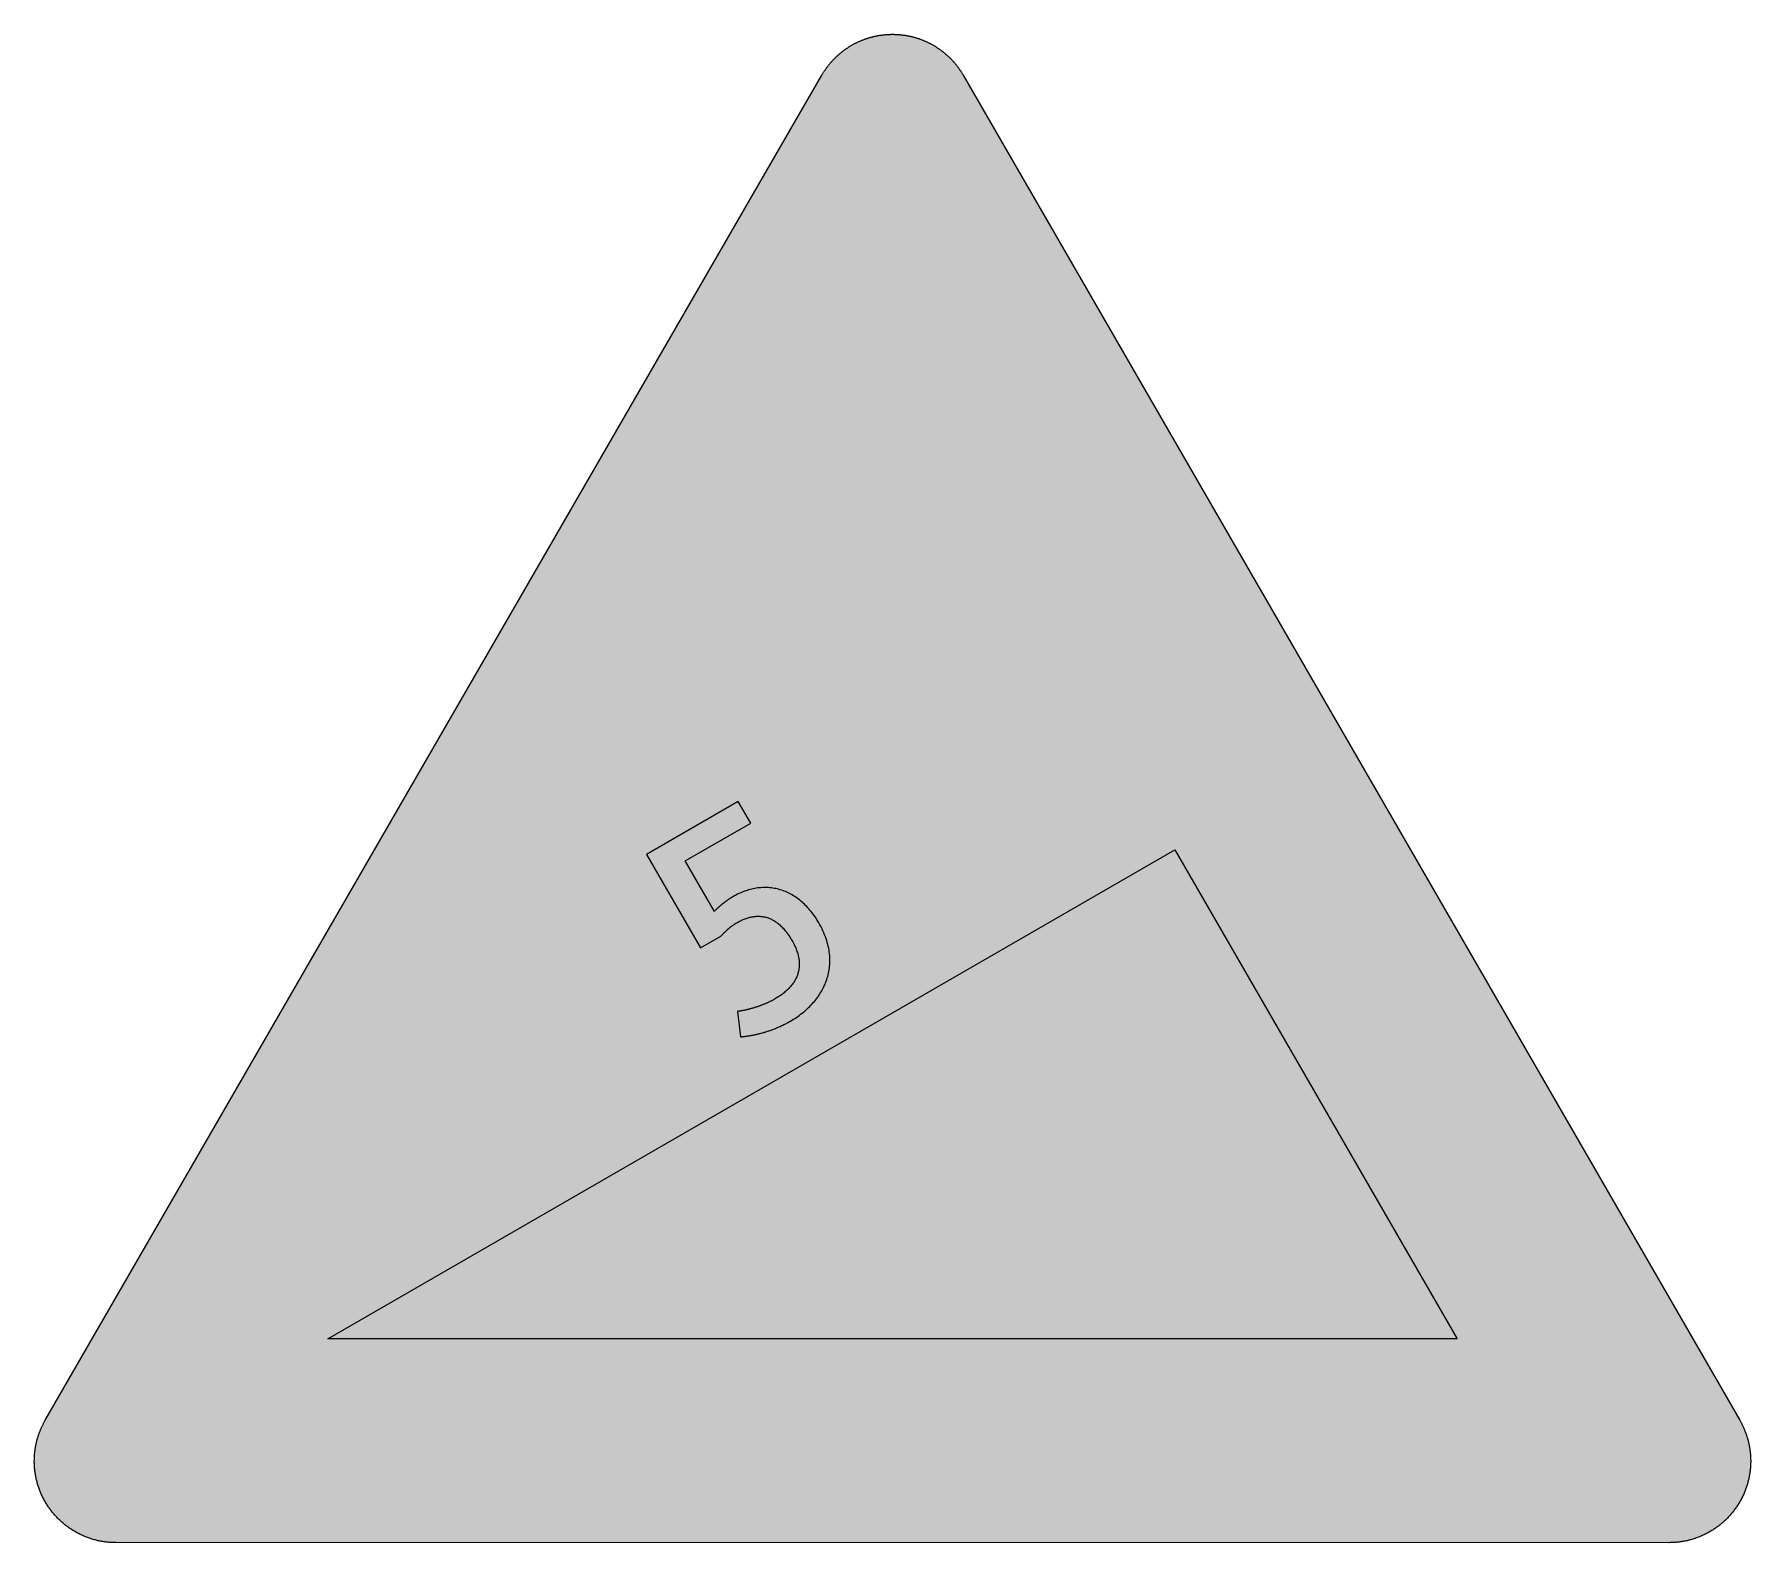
# Model space of a CAD drawing. Header units: millimetres. Extents: x 0 to 297, y 0 to 261.
import ezdxf

# ---------------------------------------------------------------- set-up
doc = ezdxf.new("R2010")
doc.units = ezdxf.units.MM

msp = doc.modelspace()

# ---------------------------------------------------------------- hatches: boundary and pattern name
for color, points in [(254, [(14.1633, 0.0526), (13.9878, 0.0533), (13.8125, 0.0559), (13.6373, 0.061), (13.462, 0.0686), (13.2893, 0.0787), (13.114, 0.0914), (12.9413, 0.1041), (12.7686, 0.1194), (12.5959, 0.1397), (12.4231, 0.16), (12.2504, 0.1803), (12.0777, 0.2057), (11.9075, 0.2337), (11.7373, 0.2616), (11.5672, 0.2921), (11.397, 0.3251), (11.2268, 0.3607), (11.0592, 0.3962), (10.8915, 0.4369), (10.7239, 0.4775), (10.5562, 0.5207), (10.3886, 0.5664), (10.2235, 0.6121), (10.0584, 0.6604), (9.8933, 0.7137), (9.7307, 0.7645), (9.5682, 0.8204), (9.4056, 0.8788), (9.2431, 0.9373), (9.083, 0.9982), (8.923, 1.0617), (8.763, 1.1252), (8.6055, 1.1938), (8.4455, 1.2624), (8.2906, 1.331), (8.1331, 1.4046), (7.9781, 1.4783), (7.8232, 1.5545), (7.6708, 1.6332), (7.5184, 1.7145), (7.366, 1.7958), (7.2161, 1.8796), (7.0663, 1.966), (6.919, 2.0549), (6.7716, 2.1438), (6.6243, 2.2352), (6.4795, 2.3266), (6.3348, 2.4232), (6.19, 2.5197), (6.0477, 2.6187), (5.908, 2.7178), (5.7683, 2.8219), (5.6286, 2.9261), (5.4915, 3.0302), (5.3543, 3.1394), (5.2197, 3.2487), (5.0851, 3.3579), (4.953, 3.4722), (4.8209, 3.5865), (4.6914, 3.7033), (4.5644, 3.8202), (4.4348, 3.9395), (4.3104, 4.0615), (4.1859, 4.1859), (4.0615, 4.3104), (3.9395, 4.4374), (3.8202, 4.5644), (3.7033, 4.6914), (3.5865, 4.8235), (3.4722, 4.953), (3.3579, 5.0876), (3.2487, 5.2197), (3.1369, 5.3543), (3.0302, 5.4915), (2.9235, 5.6286), (2.8194, 5.7683), (2.7178, 5.908), (2.6187, 6.0503), (2.5197, 6.19), (2.4232, 6.3348), (2.3266, 6.4795), (2.2352, 6.6243), (2.1438, 6.7716), (2.0523, 6.919), (1.966, 7.0663), (1.8796, 7.2161), (1.7958, 7.366), (1.7145, 7.5184), (1.6332, 7.6708), (1.5545, 7.8232), (1.4783, 7.9781), (1.4046, 8.1331), (1.331, 8.2906), (1.2598, 8.4455), (1.1913, 8.6055), (1.1252, 8.763), (1.0592, 8.923), (0.9982, 9.083), (0.9373, 9.2431), (0.8763, 9.4056), (0.8204, 9.5682), (0.7645, 9.7307), (0.7112, 9.8933), (0.6604, 10.0584), (0.6121, 10.2235), (0.5639, 10.3911), (0.5207, 10.5562), (0.4775, 10.7239), (0.4343, 10.8915), (0.3962, 11.0592), (0.3607, 11.2268), (0.3251, 11.397), (0.2921, 11.5672), (0.2616, 11.7373), (0.2311, 11.9075), (0.2057, 12.0802), (0.1803, 12.2504), (0.1575, 12.4231), (0.1372, 12.5959), (0.1194, 12.7686), (0.1041, 12.9413), (0.0889, 13.114), (0.0787, 13.2893), (0.0686, 13.462), (0.061, 13.6373), (0.0559, 13.8125), (0.0508, 13.9878), (0.0508, 14.163), (0.0508, 14.2773), (0.0533, 14.3942), (0.0559, 14.511), (0.0584, 14.6253), (0.0635, 14.7422), (0.0686, 14.859), (0.0737, 14.9733), (0.0813, 15.0901), (0.0889, 15.2044), (0.0991, 15.3187), (0.1092, 15.4356), (0.1194, 15.5499), (0.1321, 15.6642), (0.1448, 15.7785), (0.1575, 15.8953), (0.1727, 16.0096), (0.188, 16.1239), (0.2032, 16.2382), (0.221, 16.35), (0.2413, 16.4643), (0.2591, 16.5786), (0.2794, 16.6929), (0.2997, 16.8046), (0.3226, 16.9189), (0.3454, 17.0307), (0.3708, 17.145), (0.3937, 17.2568), (0.4191, 17.3685), (0.447, 17.4803), (0.475, 17.592), (0.5029, 17.7038), (0.5334, 17.8156), (0.5613, 17.9273), (0.5944, 18.0365), (0.6248, 18.1483), (0.6579, 18.2575), (0.6934, 18.3693), (0.7264, 18.4785), (0.762, 18.5877), (0.8001, 18.6969), (0.8382, 18.8062), (0.8763, 18.9128), (0.9144, 19.0221), (0.955, 19.1313), (0.9957, 19.238), (1.0389, 19.3446), (1.0795, 19.4539), (1.1252, 19.5605), (1.1684, 19.6647), (1.2141, 19.7714), (1.2598, 19.878), (1.3081, 19.9822), (1.3564, 20.0889), (1.4046, 20.193), (1.4554, 20.2971), (1.5062, 20.4013), (1.557, 20.5054), (1.6104, 20.607), (1.6637, 20.7112), (1.717, 20.8128), (1.7729, 20.9144), (1.8263, 21.016), (1.8847, 21.1176), (1.9406, 21.2192), (136.2523, 253.8501), (136.3091, 253.9492), (136.3675, 254.0483), (136.4285, 254.1473), (136.4894, 254.2464), (136.5504, 254.3454), (136.6139, 254.442), (136.6774, 254.5385), (136.7409, 254.635), (136.8044, 254.7315), (136.8704, 254.8255), (136.9365, 254.922), (137.0025, 255.016), (137.0711, 255.11), (137.1397, 255.2014), (137.2083, 255.2954), (137.2794, 255.3868), (137.3505, 255.4783), (137.4216, 255.5672), (137.4927, 255.6586), (137.5664, 255.7475), (137.6401, 255.8364), (137.7137, 255.9253), (137.7874, 256.0117), (137.8636, 256.098), (137.9398, 256.1844), (138.016, 256.2708), (138.0947, 256.3546), (138.1735, 256.4409), (138.2522, 256.5222), (138.3309, 256.606), (138.4122, 256.6899), (138.4935, 256.7711), (138.5748, 256.8524), (138.6586, 256.9312), (138.7399, 257.0124), (138.8237, 257.0912), (138.9075, 257.1699), (138.9939, 257.2461), (139.0802, 257.3249), (139.1641, 257.4011), (139.253, 257.4747), (139.3393, 257.5509), (139.4282, 257.6246), (139.5171, 257.6982), (139.606, 257.7719), (139.6949, 257.843), (139.7864, 257.9141), (139.8778, 257.9853), (139.9692, 258.0564), (140.0607, 258.125), (140.1547, 258.1935), (140.2486, 258.2596), (140.3426, 258.3282), (140.4366, 258.3942), (140.5331, 258.4602), (140.6296, 258.5237), (140.7262, 258.5872), (140.8227, 258.6507), (140.9192, 258.7142), (141.0183, 258.7752), (141.1173, 258.8362), (141.2164, 258.8946), (141.3154, 258.9555), (141.4145, 259.014), (141.5161, 259.0698), (141.6177, 259.1283), (141.7193, 259.1841), (141.8209, 259.2375), (141.9225, 259.2934), (142.0266, 259.3467), (142.1308, 259.3975), (142.2324, 259.4508), (142.3365, 259.5016), (142.4407, 259.5499), (142.5473, 259.6007), (142.6515, 259.6464), (142.7556, 259.6947), (142.8623, 259.7404), (142.969, 259.7861), (143.0757, 259.8318), (143.1823, 259.875), (143.289, 259.9182), (143.3957, 259.9588), (143.5049, 259.9995), (143.6116, 260.0401), (143.7208, 260.0808), (143.83, 260.1189), (143.9393, 260.1544), (144.0485, 260.1925), (144.1577, 260.2281), (144.2669, 260.2636), (144.3761, 260.2967), (144.4879, 260.3297), (144.5971, 260.3627), (144.7089, 260.3932), (144.8206, 260.4237), (144.9299, 260.4516), (145.0416, 260.4821), (145.1534, 260.5075), (145.2651, 260.5354), (145.3794, 260.5608), (145.4912, 260.5862), (145.603, 260.6091), (145.7173, 260.6319), (145.829, 260.6548), (145.9433, 260.6751), (146.0551, 260.6954), (146.1694, 260.7158), (146.2837, 260.7335), (146.398, 260.7513), (146.5123, 260.7666), (146.6266, 260.7818), (146.7409, 260.797), (146.8552, 260.8123), (146.9695, 260.825), (147.0838, 260.8351), (147.2006, 260.8478), (147.3149, 260.858), (147.4292, 260.8656), (147.5461, 260.8732), (147.6604, 260.8809), (147.7772, 260.8859), (147.8915, 260.8936), (148.0083, 260.8961), (148.1226, 260.9012), (148.2395, 260.9037), (148.3563, 260.9037), (148.4706, 260.9037), (148.5875, 260.9037), (148.7043, 260.9037), (148.8186, 260.9012), (148.9354, 260.8961), (149.0523, 260.8936), (149.1666, 260.8859), (149.2834, 260.8809), (149.3977, 260.8732), (149.512, 260.8656), (149.6289, 260.858), (149.7432, 260.8478), (149.8575, 260.8351), (149.9743, 260.825), (150.0886, 260.8123), (150.2029, 260.797), (150.3172, 260.7818), (150.4315, 260.7666), (150.5458, 260.7513), (150.6601, 260.7335), (150.7744, 260.7158), (150.8862, 260.6954), (151.0005, 260.6751), (151.1148, 260.6548), (151.2265, 260.6319), (151.3408, 260.6091), (151.4526, 260.5862), (151.5643, 260.5608), (151.6761, 260.5354), (151.7879, 260.5075), (151.8996, 260.4821), (152.0114, 260.4516), (152.1231, 260.4237), (152.2349, 260.3932), (152.3467, 260.3627), (152.4559, 260.3297), (152.5676, 260.2967), (152.6769, 260.2636), (152.7861, 260.2281), (152.8953, 260.1925), (153.0045, 260.1544), (153.1137, 260.1189), (153.223, 260.0808), (153.3296, 260.0401), (153.4389, 259.9995), (153.5455, 259.9588), (153.6548, 259.9182), (153.7614, 259.875), (153.8681, 259.8318), (153.9748, 259.7861), (154.0789, 259.7404), (154.1856, 259.6947), (154.2923, 259.6464), (154.3964, 259.6007), (154.5006, 259.5499), (154.6047, 259.5016), (154.7089, 259.4508), (154.813, 259.3975), (154.9171, 259.3467), (155.0187, 259.2934), (155.1203, 259.2375), (155.2245, 259.1841), (155.3261, 259.1283), (155.4251, 259.0698), (155.5267, 259.014), (155.6283, 258.9555), (155.7274, 258.8946), (155.8265, 258.8362), (155.9255, 258.7752), (156.022, 258.7142), (156.1211, 258.6507), (156.2176, 258.5872), (156.3141, 258.5237), (156.4107, 258.4602), (156.5046, 258.3942), (156.6012, 258.3282), (156.6951, 258.2596), (156.7866, 258.1935), (156.8806, 258.125), (156.972, 258.0564), (157.066, 257.9853), (157.1574, 257.9141), (157.2463, 257.843), (157.3378, 257.7719), (157.4267, 257.6982), (157.5156, 257.6246), (157.6019, 257.5509), (157.6908, 257.4747), (157.7772, 257.4011), (157.8635, 257.3249), (157.9499, 257.2461), (158.0337, 257.1699), (158.1201, 257.0912), (158.2039, 257.0124), (158.2852, 256.9312), (158.369, 256.8524), (158.4503, 256.7711), (158.5316, 256.6899), (158.6103, 256.606), (158.6916, 256.5222), (158.7703, 256.4409), (158.8491, 256.3546), (158.9253, 256.2708), (159.004, 256.1844), (159.0802, 256.098), (159.1539, 256.0117), (159.2301, 255.9253), (159.3037, 255.8364), (159.3774, 255.7475), (159.451, 255.6586), (159.5222, 255.5672), (159.5933, 255.4783), (159.6644, 255.3868), (159.7355, 255.2954), (159.8041, 255.2014), (159.8727, 255.11), (159.9387, 255.016), (160.0073, 254.922), (160.0733, 254.8255), (160.1368, 254.7315), (160.2029, 254.635), (160.2664, 254.5385), (160.3299, 254.442), (160.3908, 254.3454), (160.4543, 254.2464), (160.5153, 254.1473), (160.5737, 254.0483), (160.6347, 253.9492), (160.6906, 253.8476), (295.0023, 21.2192), (295.0591, 21.1176), (295.115, 21.016), (295.1709, 20.9144), (295.2267, 20.8128), (295.2801, 20.7112), (295.3334, 20.607), (295.3868, 20.5054), (295.4376, 20.4013), (295.4884, 20.2971), (295.5392, 20.193), (295.5874, 20.0889), (295.6357, 19.9822), (295.6814, 19.878), (295.7297, 19.7714), (295.7754, 19.6647), (295.8186, 19.5605), (295.8617, 19.4539), (295.9049, 19.3446), (295.9481, 19.238), (295.9887, 19.1313), (296.0294, 19.0221), (296.0675, 18.9128), (296.1056, 18.8062), (296.1437, 18.6969), (296.1792, 18.5877), (296.2148, 18.4785), (296.2504, 18.3693), (296.2834, 18.2575), (296.3164, 18.1483), (296.3494, 18.0365), (296.3799, 17.9273), (296.4104, 17.8156), (296.4409, 17.7038), (296.4688, 17.592), (296.4967, 17.4803), (296.5221, 17.3685), (296.5475, 17.2568), (296.5729, 17.145), (296.5958, 17.0307), (296.6212, 16.9189), (296.6415, 16.8046), (296.6644, 16.6929), (296.6822, 16.5786), (296.7025, 16.4643), (296.7203, 16.35), (296.738, 16.2382), (296.7558, 16.1239), (296.7711, 16.0096), (296.7838, 15.8953), (296.799, 15.7785), (296.8117, 15.6642), (296.8244, 15.5499), (296.8346, 15.4356), (296.8447, 15.3187), (296.8523, 15.2044), (296.86, 15.0901), (296.8676, 14.9733), (296.8752, 14.859), (296.8803, 14.7422), (296.8828, 14.6253), (296.8879, 14.511), (296.8904, 14.3942), (296.8904, 14.2773), (296.8904, 14.163), (296.8904, 13.9878), (296.8879, 13.8125), (296.8828, 13.6373), (296.8752, 13.462), (296.865, 13.2893), (296.8523, 13.114), (296.8396, 12.9413), (296.8219, 12.7686), (296.8041, 12.5959), (296.7838, 12.4231), (296.7609, 12.2504), (296.738, 12.0802), (296.7101, 11.9075), (296.6822, 11.7373), (296.6517, 11.5672), (296.6187, 11.397), (296.5831, 11.2268), (296.545, 11.0592), (296.5069, 10.8915), (296.4663, 10.7239), (296.4231, 10.5562), (296.3774, 10.3911), (296.3316, 10.2235), (296.2808, 10.0584), (296.23, 9.8933), (296.1767, 9.7307), (296.1234, 9.5682), (296.0649, 9.4056), (296.0065, 9.2431), (295.9456, 9.083), (295.8821, 8.923), (295.8186, 8.763), (295.75, 8.6055), (295.6814, 8.4455), (295.6103, 8.2906), (295.5392, 8.1331), (295.463, 7.9781), (295.3868, 7.8232), (295.3106, 7.6708), (295.2293, 7.5184), (295.148, 7.366), (295.0642, 7.2161), (294.9778, 7.0663), (294.8889, 6.919), (294.8, 6.7716), (294.7086, 6.6243), (294.6146, 6.4795), (294.5206, 6.3348), (294.4241, 6.19), (294.325, 6.0503), (294.226, 5.908), (294.1218, 5.7683), (294.0177, 5.6286), (293.9136, 5.4915), (293.8043, 5.3543), (293.6951, 5.2197), (293.5859, 5.0876), (293.4716, 4.953), (293.3573, 4.8235), (293.2405, 4.6914), (293.1236, 4.5644), (293.0042, 4.4374), (292.8823, 4.3104), (292.7579, 4.1859), (292.6334, 4.0615), (292.5089, 3.9395), (292.3794, 3.8202), (292.2524, 3.7033), (292.1203, 3.5865), (291.9908, 3.4722), (291.8562, 3.3579), (291.7241, 3.2487), (291.5895, 3.1394), (291.4523, 3.0302), (291.3151, 2.9261), (291.1754, 2.8219), (291.0357, 2.7178), (290.8935, 2.6187), (290.7513, 2.5197), (290.609, 2.4232), (290.4642, 2.3266), (290.3195, 2.2352), (290.1721, 2.1438), (290.0248, 2.0549), (289.8775, 1.966), (289.7276, 1.8796), (289.5778, 1.7958), (289.4254, 1.7145), (289.273, 1.6332), (289.118, 1.5545), (288.9656, 1.4783), (288.8107, 1.4046), (288.6532, 1.331), (288.4957, 1.2624), (288.3383, 1.1938), (288.1808, 1.1252), (288.0208, 1.0617), (287.8607, 0.9982), (287.7007, 0.9373), (287.5382, 0.8788), (287.3756, 0.8204), (287.213, 0.7645), (287.0479, 0.7137), (286.8854, 0.6604), (286.7203, 0.6121), (286.5526, 0.5664), (286.3875, 0.5207), (286.2199, 0.4775), (286.0523, 0.4369), (285.8846, 0.3962), (285.7144, 0.3607), (285.5468, 0.3251), (285.3766, 0.2921), (285.2064, 0.2616), (285.0363, 0.2337), (284.8635, 0.2057), (284.6934, 0.1803), (284.5206, 0.16), (284.3479, 0.1397), (284.1752, 0.1194), (284.0025, 0.1041), (283.8272, 0.0914), (283.6545, 0.0787), (283.4792, 0.0686), (283.3065, 0.061), (283.1313, 0.0559), (282.956, 0.0533), (282.7807, 0.0508)]), (59, [(123.9502, 124.4741), (121.7799, 128.2323), (105.9243, 119.0777), (115.2645, 102.9011), (118.7923, 104.9391), (118.8339, 104.9858), (118.8796, 105.0341), (118.9228, 105.0798), (118.966, 105.1281), (119.0092, 105.1738), (119.0523, 105.2195), (119.0955, 105.2652), (119.1387, 105.3109), (119.1844, 105.3567), (119.2276, 105.3998), (119.2708, 105.4456), (119.314, 105.4887), (119.3571, 105.5319), (119.4003, 105.5751), (119.4435, 105.6183), (119.4867, 105.6589), (119.5299, 105.7021), (119.573, 105.7427), (119.6137, 105.7834), (119.6569, 105.824), (119.7, 105.8647), (119.7432, 105.9053), (119.7864, 105.9434), (119.8296, 105.984), (119.8702, 106.0221), (119.9134, 106.0602), (119.9566, 106.0983), (119.9998, 106.1364), (120.0404, 106.172), (120.0836, 106.2101), (120.1268, 106.2457), (120.1699, 106.2838), (120.2106, 106.3193), (120.2538, 106.3523), (120.2944, 106.3879), (120.3376, 106.4235), (120.3808, 106.4565), (120.4214, 106.492), (120.4646, 106.5251), (120.5052, 106.5581), (120.5484, 106.5886), (120.589, 106.6216), (120.6322, 106.6546), (120.6729, 106.6851), (120.716, 106.7156), (120.7567, 106.746), (120.7973, 106.7765), (120.8405, 106.807), (120.8811, 106.8375), (120.9218, 106.8654), (120.965, 106.8959), (121.0056, 106.9238), (121.0462, 106.9518), (121.0894, 106.9797), (121.1301, 107.0051), (121.1707, 107.0331), (121.2113, 107.0585), (121.252, 107.0864), (121.2952, 107.1118), (121.3358, 107.1372), (121.3764, 107.1601), (121.4171, 107.1855), (121.4577, 107.2109), (121.4984, 107.2337), (121.666, 107.3277), (121.8336, 107.4191), (122.0013, 107.5055), (122.1664, 107.5893), (122.3315, 107.6681), (122.4991, 107.7443), (122.6642, 107.8154), (122.8268, 107.884), (122.9919, 107.9475), (123.157, 108.0059), (123.3195, 108.0618), (123.4821, 108.1126), (123.6447, 108.1583), (123.8072, 108.2015), (123.9698, 108.2396), (124.1298, 108.2751), (124.2924, 108.3031), (124.4524, 108.3285), (124.6124, 108.3513), (124.7699, 108.3666), (124.9299, 108.3793), (125.0874, 108.3869), (125.2449, 108.3894), (125.4023, 108.3869), (125.5573, 108.3818), (125.7148, 108.3691), (125.8697, 108.3539), (126.0246, 108.3335), (126.177, 108.3081), (126.332, 108.2802), (126.4844, 108.2446), (126.6368, 108.204), (126.7866, 108.1608), (126.939, 108.11), (127.0889, 108.0567), (127.2362, 107.9983), (127.3861, 107.9322), (127.5334, 107.8636), (127.6807, 107.79), (127.828, 107.7087), (127.9728, 107.6249), (128.1176, 107.5334), (128.2624, 107.4395), (128.4046, 107.3379), (128.5494, 107.2312), (128.6891, 107.1194), (128.8313, 107.0026), (128.971, 106.8807), (129.1107, 106.7537), (129.2504, 106.6216), (129.3876, 106.4819), (129.5248, 106.3371), (129.6594, 106.1872), (129.794, 106.0323), (129.9286, 105.8697), (130.0632, 105.7046), (130.1953, 105.5319), (130.3274, 105.3516), (130.4569, 105.1687), (130.5865, 104.9782), (130.716, 104.7826), (130.843, 104.5794), (130.97, 104.3711), (131.0945, 104.1578), (131.2164, 103.9444), (131.3307, 103.7311), (131.4374, 103.5228), (131.539, 103.3145), (131.6355, 103.1062), (131.7244, 102.903), (131.8057, 102.6998), (131.8844, 102.4992), (131.953, 102.2985), (132.019, 102.1029), (132.0775, 101.9073), (132.1283, 101.7143), (132.1765, 101.5213), (132.2172, 101.3308), (132.2527, 101.1428), (132.2807, 100.9574), (132.3035, 100.772), (132.3238, 100.5891), (132.3365, 100.4087), (132.3416, 100.2284), (132.3442, 100.0506), (132.3416, 99.8753), (132.3315, 99.7026), (132.3162, 99.5299), (132.2984, 99.3597), (132.273, 99.1921), (132.2426, 99.0244), (132.2095, 98.8593), (132.1689, 98.6968), (132.1257, 98.5342), (132.0749, 98.3742), (132.0216, 98.2167), (131.9606, 98.0592), (131.8971, 97.9043), (131.8285, 97.7519), (131.7574, 97.5995), (131.6787, 97.4496), (131.5974, 97.3023), (131.511, 97.1575), (131.4196, 97.0128), (131.3256, 96.8705), (131.224, 96.7283), (131.1224, 96.5886), (131.0132, 96.4514), (130.9014, 96.3143), (130.7871, 96.1822), (130.6678, 96.0476), (130.5433, 95.918), (130.4163, 95.7885), (130.2842, 95.6615), (130.1496, 95.5345), (130.0099, 95.41), (129.8677, 95.2881), (129.7203, 95.1662), (129.5705, 95.0468), (129.4181, 94.93), (129.2606, 94.8131), (129.1031, 94.6988), (128.938, 94.5845), (128.7729, 94.4728), (128.6027, 94.3635), (128.43, 94.2569), (128.2548, 94.1502), (128.0744, 94.0435), (127.9804, 93.9902), (127.8839, 93.9368), (127.7849, 93.8835), (127.6883, 93.8301), (127.5867, 93.7768), (127.4877, 93.726), (127.3861, 93.6752), (127.2819, 93.6244), (127.1778, 93.5736), (127.0737, 93.5253), (126.9695, 93.4771), (126.8628, 93.4288), (126.7562, 93.3806), (126.6495, 93.3348), (126.5428, 93.2866), (126.4336, 93.2409), (126.3244, 93.1977), (126.2177, 93.152), (126.1059, 93.1088), (125.9967, 93.0656), (125.8875, 93.0224), (125.7783, 92.9818), (125.6665, 92.9386), (125.5573, 92.9005), (125.4455, 92.8599), (125.3363, 92.8192), (125.2245, 92.7811), (125.1153, 92.7456), (125.0061, 92.7075), (124.8943, 92.6719), (124.7851, 92.6363), (124.6759, 92.6008), (124.5667, 92.5678), (124.46, 92.5347), (124.3508, 92.5017), (124.2441, 92.4687), (124.1374, 92.4382), (124.0307, 92.4077), (123.9266, 92.3798), (123.8199, 92.3519), (123.7158, 92.3239), (123.6142, 92.296), (123.51, 92.2706), (123.4084, 92.2452), (123.3094, 92.2198), (123.2103, 92.1969), (123.1113, 92.1741), (123.0147, 92.1537), (122.9182, 92.1309), (122.8242, 92.1131), (122.7303, 92.0928), (122.6388, 92.075), (122.5474, 92.0572), (122.4585, 92.0394), (122.3721, 92.0242), (122.2858, 92.0115), (122.1994, 91.9963), (122.1181, 91.9836), (122.0368, 91.9734), (121.9581, 91.9607), (121.8794, 91.9505), (121.8032, 91.9429), (121.7295, 91.9353), (121.6584, 91.9277), (122.1853, 87.5277), (122.268, 87.5335), (122.3518, 87.5411), (122.4407, 87.5513), (122.5296, 87.5589), (122.6236, 87.569), (122.7176, 87.5817), (122.8141, 87.5919), (122.9131, 87.6046), (123.0147, 87.6173), (123.1163, 87.6325), (123.223, 87.6452), (123.3297, 87.6605), (123.4389, 87.6783), (123.5507, 87.696), (123.665, 87.7138), (123.7793, 87.7341), (123.8961, 87.7545), (124.0155, 87.7748), (124.1349, 87.7976), (124.2568, 87.8205), (124.3813, 87.8434), (124.5083, 87.8688), (124.6353, 87.8967), (124.7648, 87.9246), (124.8943, 87.9526), (125.0264, 87.9831), (125.1585, 88.0135), (125.2957, 88.0466), (125.4303, 88.0821), (125.57, 88.1151), (125.7071, 88.1532), (125.8494, 88.1913), (125.9891, 88.2294), (126.1339, 88.2701), (126.2761, 88.3133), (126.4234, 88.3564), (126.5682, 88.3996), (126.7155, 88.4479), (126.8654, 88.4936), (127.0152, 88.5444), (127.1651, 88.5952), (127.3175, 88.6485), (127.4699, 88.7019), (127.6223, 88.7578), (127.7772, 88.8136), (127.9322, 88.8746), (128.0871, 88.9356), (128.2421, 88.9965), (128.3995, 89.06), (128.557, 89.1261), (128.717, 89.1946), (128.8745, 89.2632), (129.0345, 89.3369), (129.1946, 89.408), (129.3546, 89.4842), (129.5171, 89.5604), (129.6772, 89.6391), (129.8397, 89.7204), (130.0023, 89.8042), (130.1648, 89.8881), (130.3274, 89.977), (130.49, 90.0659), (130.6525, 90.1548), (130.8151, 90.2487), (131.0792, 90.4037), (131.3383, 90.5637), (131.5949, 90.7263), (131.8463, 90.8939), (132.0978, 91.0666), (132.3416, 91.2419), (132.5855, 91.4222), (132.8217, 91.6051), (133.0579, 91.7931), (133.2865, 91.9861), (133.5126, 92.1817), (133.7335, 92.3823), (133.9494, 92.5881), (134.1628, 92.7938), (134.3685, 93.0072), (134.5692, 93.2231), (134.7673, 93.4415), (134.9578, 93.665), (135.1458, 93.8911), (135.3261, 94.1222), (135.4988, 94.3559), (135.669, 94.5921), (135.8316, 94.8334), (135.9891, 95.0798), (136.1389, 95.3262), (136.2837, 95.5777), (136.4234, 95.8317), (136.5529, 96.0907), (136.6774, 96.3524), (136.7968, 96.6165), (136.906, 96.8832), (137.0101, 97.155), (137.1067, 97.4293), (137.1956, 97.7062), (137.2743, 97.9856), (137.348, 98.2701), (137.414, 98.5545), (137.4724, 98.8441), (137.5207, 99.1362), (137.5613, 99.4308), (137.5943, 99.728), (137.6197, 100.0277), (137.635, 100.3325), (137.6426, 100.6373), (137.6401, 100.9447), (137.6299, 101.2571), (137.607, 101.5695), (137.5791, 101.887), (137.5385, 102.2045), (137.4902, 102.5271), (137.4318, 102.8497), (137.3632, 103.1748), (137.2845, 103.5025), (137.1956, 103.8352), (137.0965, 104.1679), (136.9873, 104.5007), (136.8679, 104.8385), (136.7384, 105.1789), (136.5961, 105.5192), (136.4437, 105.8621), (136.2812, 106.2076), (136.1059, 106.5555), (135.9205, 106.9061), (135.7224, 107.2566), (135.5674, 107.5207), (135.4074, 107.7798), (135.2448, 108.0338), (135.0797, 108.2802), (134.9096, 108.524), (134.7368, 108.7628), (134.5616, 108.9939), (134.3812, 109.22), (134.1984, 109.441), (134.0129, 109.6569), (133.825, 109.8677), (133.6345, 110.0709), (133.4389, 110.2716), (133.2408, 110.4646), (133.0427, 110.65), (132.8395, 110.8329), (132.6337, 111.0082), (132.4254, 111.1783), (132.2146, 111.3409), (131.9987, 111.4984), (131.7828, 111.6508), (131.5644, 111.7956), (131.3434, 111.9353), (131.1199, 112.0673), (130.8938, 112.1943), (130.6678, 112.3163), (130.4366, 112.428), (130.2055, 112.5372), (129.9693, 112.6388), (129.733, 112.7328), (129.4943, 112.8217), (129.2555, 112.903), (129.0117, 112.9767), (128.7678, 113.0452), (128.5215, 113.1087), (128.2751, 113.1621), (128.0262, 113.2103), (127.7747, 113.251), (127.5207, 113.2865), (127.2667, 113.3119), (127.0127, 113.3323), (126.7536, 113.345), (126.4971, 113.3526), (126.2355, 113.35), (125.9764, 113.3424), (125.7148, 113.3272), (125.4506, 113.3043), (125.1864, 113.2738), (124.9197, 113.2357), (124.653, 113.19), (124.3863, 113.1367), (124.1171, 113.0757), (123.8479, 113.0097), (123.5786, 112.9335), (123.3094, 112.8497), (123.0376, 112.7582), (122.7658, 112.6592), (122.4915, 112.5525), (122.2197, 112.4382), (121.9454, 112.3163), (121.6711, 112.1867), (121.3968, 112.047), (121.1224, 111.9022), (120.8481, 111.7473), (120.7973, 111.7168), (120.744, 111.6863), (120.6932, 111.6559), (120.6424, 111.6254), (120.589, 111.5924), (120.5382, 111.5619), (120.4849, 111.5289), (120.4341, 111.4958), (120.3808, 111.4628), (120.3274, 111.4298), (120.2766, 111.3942), (120.2233, 111.3612), (120.1725, 111.3257), (120.1191, 111.2901), (120.0658, 111.2545), (120.015, 111.219), (119.9617, 111.1834), (119.9109, 111.1479), (119.8575, 111.1123), (119.8042, 111.0742), (119.7534, 111.0361), (119.7, 111.0005), (119.6492, 110.9624), (119.5959, 110.9243), (119.5451, 110.8862), (119.4918, 110.8456), (119.441, 110.8075), (119.3902, 110.7694), (119.3368, 110.7288), (119.286, 110.6881), (119.2352, 110.65), (119.1844, 110.6094), (119.1311, 110.5687), (119.0803, 110.5281), (119.0295, 110.4875), (118.9787, 110.4468), (118.9304, 110.4036), (118.8796, 110.363), (118.8288, 110.3224), (118.778, 110.2792), (118.7298, 110.2385), (118.679, 110.1954), (118.6307, 110.1522), (118.5824, 110.1115), (118.5316, 110.0684), (118.4834, 110.0252), (118.4351, 109.982), (118.3869, 109.9388), (118.3386, 109.8956), (118.2903, 109.8525), (118.2446, 109.8067), (118.1964, 109.7636), (118.1506, 109.7204), (118.1049, 109.6772), (118.0567, 109.6315), (118.0109, 109.5883), (117.9652, 109.5426), (117.922, 109.4994), (117.8763, 109.4537), (117.8306, 109.4105), (117.7874, 109.3648), (117.7442, 109.3216), (117.7011, 109.2759), (117.6579, 109.2327), (112.6314, 117.9396)]), (59, [(50.8261, 35.3304), (197.2966, 119.8965), (246.1204, 35.3304)])]:
    msp.add_hatch(color=color).paths.add_polyline_path(points)
h = msp.add_hatch(color=22)
h.paths.add_polyline_path([(14.1633, 5.3442), (13.9344, 5.3467), (13.7084, 5.3543), (13.4849, 5.3696), (13.2613, 5.3873), (13.0378, 5.4127), (12.8194, 5.4458), (12.6009, 5.4813), (12.385, 5.522), (12.1717, 5.5677), (11.9583, 5.621), (11.7475, 5.6769), (11.5392, 5.7404), (11.3335, 5.8064), (11.1303, 5.8776), (10.9296, 5.9538), (10.729, 6.035), (10.5334, 6.1214), (10.3378, 6.2128), (10.1473, 6.3068), (9.9593, 6.4084), (9.7714, 6.5126), (9.5885, 6.6192), (9.4082, 6.7335), (9.2304, 6.8504), (9.0576, 6.9698), (8.8849, 7.0942), (8.7173, 7.2238), (8.5522, 7.3584), (8.3896, 7.493), (8.2321, 7.6352), (8.0772, 7.7775), (7.9273, 7.9273), (7.7775, 8.0772), (7.6352, 8.2321), (7.493, 8.3922), (7.3558, 8.5522), (7.2238, 8.7173), (7.0942, 8.8849), (6.9698, 9.0576), (6.8504, 9.2329), (6.7335, 9.4082), (6.6192, 9.5885), (6.5126, 9.7739), (6.4084, 9.9593), (6.3068, 10.1473), (6.2128, 10.3403), (6.1214, 10.5334), (6.035, 10.729), (5.9538, 10.9296), (5.8776, 11.1303), (5.8064, 11.3335), (5.7404, 11.5392), (5.6769, 11.7475), (5.621, 11.9583), (5.5677, 12.1717), (5.522, 12.385), (5.4813, 12.6009), (5.4432, 12.8194), (5.4127, 13.0404), (5.3873, 13.2613), (5.3696, 13.4849), (5.3543, 13.7084), (5.3467, 13.9344), (5.3416, 14.163), (5.3442, 14.2342), (5.3442, 14.3078), (5.3442, 14.3789), (5.3467, 14.4526), (5.3492, 14.5237), (5.3543, 14.5974), (5.3569, 14.6685), (5.3619, 14.7422), (5.367, 14.8133), (5.3721, 14.8869), (5.3797, 14.9581), (5.3848, 15.0292), (5.3924, 15.1003), (5.4, 15.174), (5.4102, 15.2451), (5.4178, 15.3162), (5.428, 15.3873), (5.4381, 15.4584), (5.4483, 15.5296), (5.461, 15.6007), (5.4737, 15.6718), (5.4864, 15.7429), (5.4991, 15.814), (5.5118, 15.8852), (5.527, 15.9563), (5.5423, 16.0249), (5.5575, 16.096), (5.5728, 16.1671), (5.5905, 16.2357), (5.6083, 16.3068), (5.6261, 16.3754), (5.6439, 16.444), (5.6617, 16.5151), (5.682, 16.5837), (5.7023, 16.6522), (5.7226, 16.7208), (5.7429, 16.7919), (5.7658, 16.8605), (5.7887, 16.9266), (5.8115, 16.9951), (5.8344, 17.0637), (5.8572, 17.1323), (5.8826, 17.2009), (5.908, 17.2669), (5.9334, 17.3355), (5.9588, 17.4015), (5.9868, 17.4676), (6.0147, 17.5362), (6.0427, 17.6022), (6.0706, 17.6682), (6.0985, 17.7343), (6.129, 17.8003), (6.1595, 17.8664), (6.19, 17.9299), (6.2205, 17.9959), (6.2509, 18.0619), (6.284, 18.1254), (6.317, 18.1915), (6.35, 18.255), (6.383, 18.3185), (6.4186, 18.382), (6.4541, 18.4455), (6.4897, 18.509), (6.5253, 18.5725), (140.8356, 251.2042), (140.909, 251.3305), (140.9852, 251.4549), (141.064, 251.5794), (141.1453, 251.7013), (141.2265, 251.8232), (141.3129, 251.9426), (141.3967, 252.0594), (141.4856, 252.1763), (141.5745, 252.2906), (141.666, 252.4023), (141.7599, 252.5141), (141.8539, 252.6233), (141.9504, 252.73), (142.0495, 252.8367), (142.1486, 252.9408), (142.2502, 253.0424), (142.3518, 253.144), (142.4559, 253.2431), (142.5626, 253.3396), (142.6693, 253.4336), (142.7785, 253.5276), (142.8877, 253.619), (142.9995, 253.7104), (143.1112, 253.7968), (143.2255, 253.8832), (143.3424, 253.967), (143.4592, 254.0483), (143.576, 254.1295), (143.6954, 254.2083), (143.8173, 254.2845), (143.9393, 254.3581), (144.0612, 254.4318), (144.1856, 254.5004), (144.3126, 254.569), (144.4371, 254.635), (144.5666, 254.701), (144.6936, 254.762), (144.8232, 254.823), (144.9553, 254.8814), (145.0848, 254.9373), (145.2194, 254.9906), (145.3515, 255.0414), (145.4861, 255.0922), (145.6207, 255.1405), (145.7579, 255.1836), (145.8951, 255.2268), (146.0322, 255.2675), (146.1694, 255.3081), (146.3091, 255.3437), (146.4488, 255.3792), (146.591, 255.4097), (146.7307, 255.4402), (146.873, 255.4681), (147.0152, 255.491), (147.16, 255.5138), (147.3022, 255.5342), (147.447, 255.5519), (147.5918, 255.5697), (147.7391, 255.5824), (147.8839, 255.5926), (148.0312, 255.6027), (148.176, 255.6078), (148.3233, 255.6104), (148.4706, 255.6129), (148.6179, 255.6104), (148.7653, 255.6078), (148.9126, 255.6027), (149.0599, 255.5926), (149.2047, 255.5824), (149.3495, 255.5697), (149.4942, 255.5519), (149.639, 255.5342), (149.7838, 255.5138), (149.926, 255.491), (150.0683, 255.4681), (150.2105, 255.4402), (150.3528, 255.4097), (150.4925, 255.3792), (150.6347, 255.3437), (150.7719, 255.3081), (150.9116, 255.2675), (151.0487, 255.2268), (151.1859, 255.1836), (151.323, 255.1405), (151.4577, 255.0922), (151.5923, 255.0414), (151.7244, 254.9906), (151.8564, 254.9373), (151.9885, 254.8814), (152.1206, 254.823), (152.2501, 254.762), (152.3771, 254.701), (152.5041, 254.635), (152.6311, 254.569), (152.7581, 254.5004), (152.8801, 254.4318), (153.0045, 254.3581), (153.1264, 254.2845), (153.2458, 254.2083), (153.3652, 254.1295), (153.4846, 254.0483), (153.6014, 253.967), (153.7157, 253.8832), (153.83, 253.7968), (153.9443, 253.7104), (154.0561, 253.619), (154.1653, 253.5276), (154.2745, 253.4336), (154.3812, 253.3396), (154.4879, 253.2431), (154.592, 253.144), (154.6936, 253.0424), (154.7952, 252.9408), (154.8943, 252.8367), (154.9933, 252.73), (155.0899, 252.6233), (155.1838, 252.5141), (155.2778, 252.4023), (155.3693, 252.2906), (155.4582, 252.1763), (155.5471, 252.0594), (155.6334, 251.9426), (155.7172, 251.8232), (155.7985, 251.7013), (155.8798, 251.5794), (155.9585, 251.4549), (156.0347, 251.3305), (156.1109, 251.2035), (290.4201, 18.5734), (290.4541, 18.509), (290.4896, 18.4455), (290.5252, 18.382), (290.5608, 18.3185), (290.5938, 18.255), (290.6268, 18.1915), (290.6598, 18.1254), (290.6903, 18.0619), (290.7233, 17.9959), (290.7538, 17.9299), (290.7843, 17.8664), (290.8148, 17.8003), (290.8452, 17.7343), (290.8732, 17.6682), (290.9011, 17.6022), (290.9291, 17.5362), (290.957, 17.4676), (290.9824, 17.4015), (291.0103, 17.3355), (291.0357, 17.2669), (291.0611, 17.2009), (291.084, 17.1323), (291.1094, 17.0637), (291.1323, 16.9951), (291.1551, 16.9266), (291.178, 16.8605), (291.1983, 16.7919), (291.2212, 16.7208), (291.2415, 16.6522), (291.2618, 16.5837), (291.2796, 16.5151), (291.2999, 16.444), (291.3177, 16.3754), (291.3355, 16.3068), (291.3532, 16.2357), (291.3685, 16.1671), (291.3863, 16.096), (291.4015, 16.0249), (291.4167, 15.9563), (291.4294, 15.8852), (291.4447, 15.814), (291.4574, 15.7429), (291.4701, 15.6718), (291.4828, 15.6007), (291.4929, 15.5296), (291.5031, 15.4584), (291.5133, 15.3873), (291.5234, 15.3162), (291.5336, 15.2451), (291.5412, 15.174), (291.5488, 15.1003), (291.5564, 15.0292), (291.5641, 14.9581), (291.5691, 14.8869), (291.5768, 14.8133), (291.5818, 14.7422), (291.5844, 14.6685), (291.5895, 14.5974), (291.592, 14.5237), (291.5945, 14.4526), (291.5971, 14.3789), (291.5996, 14.3078), (291.5996, 14.2342), (291.5996, 14.163), (291.5971, 13.9344), (291.5895, 13.7084), (291.5742, 13.4849), (291.5539, 13.2613), (291.5285, 13.0404), (291.498, 12.8194), (291.4625, 12.6009), (291.4218, 12.385), (291.3736, 12.1717), (291.3228, 11.9583), (291.2643, 11.7475), (291.2034, 11.5392), (291.1373, 11.3335), (291.0637, 11.1303), (290.9875, 10.9296), (290.9062, 10.729), (290.8198, 10.5334), (290.7309, 10.3403), (290.6344, 10.1473), (290.5354, 9.9593), (290.4312, 9.7739), (290.322, 9.5885), (290.2102, 9.4082), (290.0934, 9.2329), (289.974, 9.0576), (289.847, 8.8849), (289.72, 8.7173), (289.5854, 8.5522), (289.4482, 8.3922), (289.3085, 8.2321), (289.1638, 8.0772), (289.0164, 7.9273), (288.8666, 7.7775), (288.7116, 7.6352), (288.5516, 7.493), (288.3916, 7.3584), (288.2265, 7.2238), (288.0563, 7.0942), (287.8861, 6.9698), (287.7109, 6.8504), (287.5331, 6.7335), (287.3527, 6.6192), (287.1699, 6.5126), (286.9844, 6.4084), (286.7965, 6.3068), (286.6034, 6.2128), (286.4104, 6.1214), (286.2148, 6.035), (286.0142, 5.9538), (285.8135, 5.8776), (285.6103, 5.8064), (285.4046, 5.7404), (285.1963, 5.6769), (284.9855, 5.621), (284.7721, 5.5677), (284.5587, 5.522), (284.3428, 5.4813), (284.1244, 5.4458), (283.9034, 5.4127), (283.6824, 5.3873), (283.4589, 5.3696), (283.2354, 5.3543), (283.0093, 5.3467), (282.7807, 5.3442)])
h.paths.add_polyline_path([(44.716, 31.8026), (148.4725, 211.5167), (252.2305, 31.8026)], flags=16)
h = msp.add_hatch(color=59)
h.paths.add_polyline_path([(157.5717, 148.8959), (152.9884, 146.25), (150.5218, 102.0547), (155.1037, 104.7006)])
edge = h.paths.add_edge_path(flags=16)
edge.add_line((137.2087, 127.5472), (137.1448, 127.6553))
edge.add_line((137.1448, 127.6553), (137.0838, 127.7645))
edge.add_line((137.0838, 127.7645), (137.0228, 127.8763))
edge.add_line((137.0228, 127.8763), (136.9619, 127.9855))
edge.add_line((136.9619, 127.9855), (136.906, 128.0973))
edge.add_line((136.906, 128.0973), (136.8476, 128.2065))
edge.add_line((136.8476, 128.2065), (136.7917, 128.3183))
edge.add_line((136.7917, 128.3183), (136.7384, 128.43))
edge.add_line((136.7384, 128.43), (136.685, 128.5418))
edge.add_line((136.685, 128.5418), (136.6342, 128.6535))
edge.add_line((136.6342, 128.6535), (136.586, 128.7628))
edge.add_line((136.586, 128.7628), (136.5377, 128.8745))
edge.add_line((136.5377, 128.8745), (136.492, 128.9863))
edge.add_line((136.492, 128.9863), (136.4488, 129.098))
edge.add_line((136.4488, 129.098), (136.4082, 129.2098))
edge.add_line((136.4082, 129.2098), (136.3675, 129.3216))
edge.add_line((136.3675, 129.3216), (136.3294, 129.4308))
edge.add_line((136.3294, 129.4308), (136.2939, 129.5425))
edge.add_line((136.2939, 129.5425), (136.2583, 129.6543))
edge.add_line((136.2583, 129.6543), (136.2278, 129.7635))
edge.add_line((136.2278, 129.7635), (136.1999, 129.8753))
edge.add_line((136.1999, 129.8753), (136.1719, 129.9845))
edge.add_line((136.1719, 129.9845), (136.1491, 130.0963))
edge.add_line((136.1491, 130.0963), (136.1262, 130.2055))
edge.add_line((136.1262, 130.2055), (136.1059, 130.3147))
edge.add_line((136.1059, 130.3147), (136.0907, 130.4239))
edge.add_line((136.0907, 130.4239), (136.0754, 130.5331))
edge.add_line((136.0754, 130.5331), (136.0653, 130.6398))
edge.add_line((136.0653, 130.6398), (136.0576, 130.749))
edge.add_line((136.0576, 130.749), (136.0526, 130.8557))
edge.add_line((136.0526, 130.8557), (136.05, 130.9649))
edge.add_line((136.05, 130.9649), (136.05, 131.0716))
edge.add_line((136.05, 131.0716), (136.0551, 131.1758))
edge.add_line((136.0551, 131.1758), (136.0602, 131.2824))
edge.add_line((136.0602, 131.2824), (136.0703, 131.3866))
edge.add_line((136.0703, 131.3866), (136.0856, 131.4933))
edge.add_line((136.0856, 131.4933), (136.1008, 131.5974))
edge.add_line((136.1008, 131.5974), (136.1211, 131.699))
edge.add_line((136.1211, 131.699), (136.1465, 131.8031))
edge.add_line((136.1465, 131.8031), (136.1719, 131.9047))
edge.add_line((136.1719, 131.9047), (136.205, 132.0063))
edge.add_line((136.205, 132.0063), (136.238, 132.1079))
edge.add_line((136.238, 132.1079), (136.2761, 132.207))
edge.add_line((136.2761, 132.207), (136.3193, 132.3061))
edge.add_line((136.3193, 132.3061), (136.365, 132.4051))
edge.add_line((136.365, 132.4051), (136.4158, 132.5016))
edge.add_line((136.4158, 132.5016), (136.4691, 132.5982))
edge.add_line((136.4691, 132.5982), (136.5275, 132.6947))
edge.add_line((136.5275, 132.6947), (136.591, 132.7912))
edge.add_line((136.591, 132.7912), (136.6571, 132.8852))
edge.add_line((136.6571, 132.8852), (136.7282, 132.9766))
edge.add_line((136.7282, 132.9766), (136.8044, 133.0706))
edge.add_line((136.8044, 133.0706), (136.8831, 133.162))
edge.add_line((136.8831, 133.162), (136.967, 133.2509))
edge.add_line((136.967, 133.2509), (137.0559, 133.3398))
edge.add_line((137.0559, 133.3398), (137.1498, 133.4287))
edge.add_line((137.1498, 133.4287), (137.2489, 133.5151))
edge.add_line((137.2489, 133.5151), (137.3505, 133.6015))
edge.add_line((137.3505, 133.6015), (137.4572, 133.6878))
edge.add_line((137.4572, 133.6878), (137.5715, 133.7716))
edge.add_line((137.5715, 133.7716), (137.6883, 133.8529))
edge.add_line((137.6883, 133.8529), (137.8102, 133.9342))
edge.add_line((137.8102, 133.9342), (137.9398, 134.0155))
edge.add_line((137.9398, 134.0155), (138.0719, 134.0942))
edge.add_line((138.0719, 134.0942), (138.2065, 134.1679))
edge.add_line((138.2065, 134.1679), (138.3386, 134.239))
edge.add_line((138.3386, 134.239), (138.4706, 134.305))
edge.add_line((138.4706, 134.305), (138.6002, 134.366))
edge.add_line((138.6002, 134.366), (138.7272, 134.4193))
edge.add_line((138.7272, 134.4193), (138.8542, 134.4701))
edge.add_line((138.8542, 134.4701), (138.9812, 134.5159))
edge.add_line((138.9812, 134.5159), (139.1056, 134.559))
edge.add_line((139.1056, 134.559), (139.2276, 134.5946))
edge.add_line((139.2276, 134.5946), (139.3469, 134.6276))
edge.add_line((139.3469, 134.6276), (139.4689, 134.653))
edge.add_line((139.4689, 134.653), (139.5857, 134.6759))
edge.add_line((139.5857, 134.6759), (139.7025, 134.6962))
edge.add_line((139.7025, 134.6962), (139.8194, 134.7089))
edge.add_line((139.8194, 134.7089), (139.9311, 134.7191))
edge.add_line((139.9311, 134.7191), (140.0454, 134.7267))
edge.add_line((140.0454, 134.7267), (140.1572, 134.7292))
edge.add_line((140.1572, 134.7292), (140.2664, 134.7267))
edge.add_line((140.2664, 134.7267), (140.3756, 134.7216))
edge.add_line((140.3756, 134.7216), (140.4823, 134.7114))
edge.add_line((140.4823, 134.7114), (140.589, 134.6962))
edge.add_line((140.589, 134.6962), (140.6931, 134.681))
edge.add_line((140.6931, 134.681), (140.7973, 134.6581))
edge.add_line((140.7973, 134.6581), (140.8989, 134.6352))
edge.add_line((140.8989, 134.6352), (141.0005, 134.6073))
edge.add_line((141.0005, 134.6073), (141.0995, 134.5743))
edge.add_line((141.0995, 134.5743), (141.1986, 134.5413))
edge.add_line((141.1986, 134.5413), (141.2977, 134.5032))
edge.add_line((141.2977, 134.5032), (141.3942, 134.46))
edge.add_line((141.3942, 134.46), (141.4882, 134.4168))
edge.add_line((141.4882, 134.4168), (141.5821, 134.3685))
edge.add_line((141.5821, 134.3685), (141.6761, 134.3177))
edge.add_line((141.6761, 134.3177), (141.7676, 134.2644))
edge.add_line((141.7676, 134.2644), (141.8565, 134.2085))
edge.add_line((141.8565, 134.2085), (141.9479, 134.1501))
edge.add_line((141.9479, 134.1501), (142.0343, 134.0891))
edge.add_line((142.0343, 134.0891), (142.1232, 134.0231))
edge.add_line((142.1232, 134.0231), (142.2095, 133.9571))
edge.add_line((142.2095, 133.9571), (142.2933, 133.8859))
edge.add_line((142.2933, 133.8859), (142.3797, 133.8148))
edge.add_line((142.3797, 133.8148), (142.461, 133.7412))
edge.add_line((142.461, 133.7412), (142.5448, 133.665))
edge.add_line((142.5448, 133.665), (142.6261, 133.5862))
edge.add_line((142.6261, 133.5862), (142.7048, 133.5049))
edge.add_line((142.7048, 133.5049), (142.7836, 133.4211))
edge.add_line((142.7836, 133.4211), (142.8623, 133.3348))
edge.add_line((142.8623, 133.3348), (142.941, 133.2484))
edge.add_line((142.941, 133.2484), (143.0172, 133.1595))
edge.add_line((143.0172, 133.1595), (143.0934, 133.0681))
edge.add_line((143.0934, 133.0681), (143.1671, 132.9766))
edge.add_line((143.1671, 132.9766), (143.2408, 132.8826))
edge.add_line((143.2408, 132.8826), (143.3144, 132.7861))
edge.add_line((143.3144, 132.7861), (143.3855, 132.6896))
edge.add_line((143.3855, 132.6896), (143.4567, 132.5905))
edge.add_line((143.4567, 132.5905), (143.5278, 132.4915))
edge.add_line((143.5278, 132.4915), (143.5964, 132.3899))
edge.add_line((143.5964, 132.3899), (143.6649, 132.2883))
edge.add_line((143.6649, 132.2883), (143.7335, 132.1841))
edge.add_line((143.7335, 132.1841), (143.8021, 132.0775))
edge.add_line((143.8021, 132.0775), (143.8681, 131.9733))
edge.add_line((143.8681, 131.9733), (143.9342, 131.8666))
edge.add_line((143.9342, 131.8666), (143.9977, 131.7574))
edge.add_line((143.9977, 131.7574), (144.0637, 131.6507))
edge.add_line((144.0637, 131.6507), (144.1272, 131.5415))
edge.add_line((144.1272, 131.5415), (144.1882, 131.4323))
edge.add_line((144.1882, 131.4323), (144.2517, 131.3205))
edge.add_line((144.2517, 131.3205), (144.3126, 131.2113))
edge.add_line((144.3126, 131.2113), (144.3711, 131.0996))
edge.add_line((144.3711, 131.0996), (144.4295, 130.9903))
edge.add_line((144.4295, 130.9903), (144.4879, 130.8786))
edge.add_line((144.4879, 130.8786), (144.5438, 130.7694))
edge.add_line((144.5438, 130.7694), (144.5971, 130.6576))
edge.add_line((144.5971, 130.6576), (144.6505, 130.5458))
edge.add_line((144.6505, 130.5458), (144.7013, 130.4366))
edge.add_line((144.7013, 130.4366), (144.7521, 130.3249))
edge.add_line((144.7521, 130.3249), (144.8003, 130.2131))
edge.add_line((144.8003, 130.2131), (144.846, 130.1039))
edge.add_line((144.846, 130.1039), (144.8918, 129.9921))
edge.add_line((144.8918, 129.9921), (144.9324, 129.8804))
edge.add_line((144.9324, 129.8804), (144.9756, 129.7711))
edge.add_line((144.9756, 129.7711), (145.0137, 129.6594))
edge.add_line((145.0137, 129.6594), (145.0492, 129.5502))
edge.add_line((145.0492, 129.5502), (145.0848, 129.4384))
edge.add_line((145.0848, 129.4384), (145.1178, 129.3292))
edge.add_line((145.1178, 129.3292), (145.1458, 129.2174))
edge.add_line((145.1458, 129.2174), (145.1737, 129.1082))
edge.add_line((145.1737, 129.1082), (145.1991, 128.999))
edge.add_line((145.1991, 128.999), (145.222, 128.8898))
edge.add_line((145.222, 128.8898), (145.2423, 128.7805))
edge.add_line((145.2423, 128.7805), (145.2601, 128.6713))
edge.add_line((145.2601, 128.6713), (145.2753, 128.5646))
edge.add_line((145.2753, 128.5646), (145.288, 128.4554))
edge.add_line((145.288, 128.4554), (145.2956, 128.3487))
edge.add_line((145.2956, 128.3487), (145.3032, 128.2421))
edge.add_line((145.3032, 128.2421), (145.3058, 128.1354))
edge.add_line((145.3058, 128.1354), (145.3058, 128.0287))
edge.add_line((145.3058, 128.0287), (145.3032, 127.922))
edge.add_line((145.3032, 127.922), (145.2982, 127.8179))
edge.add_line((145.2982, 127.8179), (145.288, 127.7137))
edge.add_line((145.288, 127.7137), (145.2778, 127.6096))
edge.add_line((145.2778, 127.6096), (145.2601, 127.5055))
edge.add_line((145.2601, 127.5055), (145.2423, 127.4039))
edge.add_line((145.2423, 127.4039), (145.2194, 127.2997))
edge.add_line((145.2194, 127.2997), (145.1915, 127.1981))
edge.add_line((145.1915, 127.1981), (145.1635, 127.0991))
edge.add_line((145.1635, 127.0991), (145.128, 126.9975))
edge.add_line((145.128, 126.9975), (145.0924, 126.8984))
edge.add_line((145.0924, 126.8984), (145.0492, 126.7993))
edge.add_line((145.0492, 126.7993), (145.0035, 126.7028))
edge.add_line((145.0035, 126.7028), (144.9553, 126.6038))
edge.add_line((144.9553, 126.6038), (144.9019, 126.5098))
edge.add_line((144.9019, 126.5098), (144.8435, 126.4133))
edge.add_line((144.8435, 126.4133), (144.7825, 126.3193))
edge.add_line((144.7825, 126.3193), (144.7165, 126.2253))
edge.add_line((144.7165, 126.2253), (144.6479, 126.1313))
edge.add_line((144.6479, 126.1313), (144.5717, 126.0399))
edge.add_line((144.5717, 126.0399), (144.493, 125.9484))
edge.add_line((144.493, 125.9484), (144.4092, 125.8595))
edge.add_line((144.4092, 125.8595), (144.3203, 125.7706))
edge.add_line((144.3203, 125.7706), (144.2288, 125.6817))
edge.add_line((144.2288, 125.6817), (144.1298, 125.5954))
edge.add_line((144.1298, 125.5954), (144.0282, 125.509))
edge.add_line((144.0282, 125.509), (143.9215, 125.4252))
edge.add_line((143.9215, 125.4252), (143.8097, 125.3414))
edge.add_line((143.8097, 125.3414), (143.6903, 125.2601))
edge.add_line((143.6903, 125.2601), (143.5684, 125.1788))
edge.add_line((143.5684, 125.1788), (143.4414, 125.0975))
edge.add_line((143.4414, 125.0975), (143.3093, 125.0188))
edge.add_line((143.3093, 125.0188), (143.1747, 124.9451))
edge.add_line((143.1747, 124.9451), (143.0426, 124.874))
edge.add_line((143.0426, 124.874), (142.9106, 124.808))
edge.add_line((142.9106, 124.808), (142.7785, 124.747))
edge.add_line((142.7785, 124.747), (142.6515, 124.6911))
edge.add_line((142.6515, 124.6911), (142.5245, 124.6403))
edge.add_line((142.5245, 124.6403), (142.3975, 124.5946))
edge.add_line((142.3975, 124.5946), (142.273, 124.554))
edge.add_line((142.273, 124.554), (142.1511, 124.5159))
edge.add_line((142.1511, 124.5159), (142.0292, 124.4854))
edge.add_line((142.0292, 124.4854), (141.9073, 124.4575))
edge.add_line((141.9073, 124.4575), (141.7904, 124.4346))
edge.add_line((141.7904, 124.4346), (141.671, 124.4143))
edge.add_line((141.671, 124.4143), (141.5567, 124.399))
edge.add_line((141.5567, 124.399), (141.4399, 124.3889))
edge.add_line((141.4399, 124.3889), (141.3281, 124.3813))
edge.add_line((141.3281, 124.3813), (141.2164, 124.3813))
edge.add_line((141.2164, 124.3813), (141.1046, 124.3813))
edge.add_line((141.1046, 124.3813), (140.9954, 124.3863))
edge.add_line((140.9954, 124.3863), (140.8862, 124.3965))
edge.add_line((140.8862, 124.3965), (140.7795, 124.4092))
edge.add_line((140.7795, 124.4092), (140.6728, 124.427))
edge.add_line((140.6728, 124.427), (140.5687, 124.4473))
edge.add_line((140.5687, 124.4473), (140.4645, 124.4702))
edge.add_line((140.4645, 124.4702), (140.3629, 124.4981))
edge.add_line((140.3629, 124.4981), (140.2613, 124.5286))
edge.add_line((140.2613, 124.5286), (140.1623, 124.5616))
edge.add_line((140.1623, 124.5616), (140.0632, 124.5997))
edge.add_line((140.0632, 124.5997), (139.9667, 124.6403))
edge.add_line((139.9667, 124.6403), (139.8702, 124.6835))
edge.add_line((139.8702, 124.6835), (139.7762, 124.7318))
edge.add_line((139.7762, 124.7318), (139.6822, 124.78))
edge.add_line((139.6822, 124.78), (139.5882, 124.8334))
edge.add_line((139.5882, 124.8334), (139.4968, 124.8893))
edge.add_line((139.4968, 124.8893), (139.4054, 124.9477))
edge.add_line((139.4054, 124.9477), (139.3165, 125.0086))
edge.add_line((139.3165, 125.0086), (139.2276, 125.0721))
edge.add_line((139.2276, 125.0721), (139.1412, 125.1407))
edge.add_line((139.1412, 125.1407), (139.0548, 125.2093))
edge.add_line((139.0548, 125.2093), (138.9685, 125.2804))
edge.add_line((138.9685, 125.2804), (138.8847, 125.3541))
edge.add_line((138.8847, 125.3541), (138.8034, 125.4303))
edge.add_line((138.8034, 125.4303), (138.7196, 125.509))
edge.add_line((138.7196, 125.509), (138.6383, 125.5878))
edge.add_line((138.6383, 125.5878), (138.5595, 125.6716))
edge.add_line((138.5595, 125.6716), (138.4783, 125.7554))
edge.add_line((138.4783, 125.7554), (138.4021, 125.8418))
edge.add_line((138.4021, 125.8418), (138.3233, 125.9307))
edge.add_line((138.3233, 125.9307), (138.2471, 126.0221))
edge.add_line((138.2471, 126.0221), (138.1709, 126.1135))
edge.add_line((138.1709, 126.1135), (138.0973, 126.2075))
edge.add_line((138.0973, 126.2075), (138.0236, 126.3015))
edge.add_line((138.0236, 126.3015), (137.9525, 126.398))
edge.add_line((137.9525, 126.398), (137.8788, 126.4971))
edge.add_line((137.8788, 126.4971), (137.8077, 126.5961))
edge.add_line((137.8077, 126.5961), (137.7391, 126.6977))
edge.add_line((137.7391, 126.6977), (137.668, 126.7993))
edge.add_line((137.668, 126.7993), (137.602, 126.9035))
edge.add_line((137.602, 126.9035), (137.5334, 127.0076))
edge.add_line((137.5334, 127.0076), (137.4673, 127.1143))
edge.add_line((137.4673, 127.1143), (137.4013, 127.221))
edge.add_line((137.4013, 127.221), (137.3353, 127.3277))
edge.add_line((137.3353, 127.3277), (137.2718, 127.4369))
edge.add_line((137.2718, 127.4369), (137.2083, 127.5461))
edge = h.paths.add_edge_path(flags=16)
edge.add_line((148.2065, 133.8958), (148.0744, 134.1171))
edge.add_line((148.0744, 134.1171), (147.9398, 134.3355))
edge.add_line((147.9398, 134.3355), (147.8051, 134.5489))
edge.add_line((147.8051, 134.5489), (147.6654, 134.7546))
edge.add_line((147.6654, 134.7546), (147.5257, 134.9578))
edge.add_line((147.5257, 134.9578), (147.3835, 135.1534))
edge.add_line((147.3835, 135.1534), (147.2387, 135.3464))
edge.add_line((147.2387, 135.3464), (147.0914, 135.5319))
edge.add_line((147.0914, 135.5319), (146.9441, 135.7147))
edge.add_line((146.9441, 135.7147), (146.7917, 135.89))
edge.add_line((146.7917, 135.89), (146.6393, 136.0602))
edge.add_line((146.6393, 136.0602), (146.4843, 136.2253))
edge.add_line((146.4843, 136.2253), (146.3269, 136.3853))
edge.add_line((146.3269, 136.3853), (146.1694, 136.5402))
edge.add_line((146.1694, 136.5402), (146.0068, 136.6901))
edge.add_line((146.0068, 136.6901), (145.8443, 136.8323))
edge.add_line((145.8443, 136.8323), (145.6817, 136.972))
edge.add_line((145.6817, 136.972), (145.5141, 137.1041))
edge.add_line((145.5141, 137.1041), (145.3464, 137.2337))
edge.add_line((145.3464, 137.2337), (145.1762, 137.3556))
edge.add_line((145.1762, 137.3556), (145.0035, 137.4724))
edge.add_line((145.0035, 137.4724), (144.8308, 137.5842))
edge.add_line((144.8308, 137.5842), (144.6555, 137.6909))
edge.add_line((144.6555, 137.6909), (144.4777, 137.7899))
edge.add_line((144.4777, 137.7899), (144.2974, 137.8864))
edge.add_line((144.2974, 137.8864), (144.1171, 137.9753))
edge.add_line((144.1171, 137.9753), (143.9367, 138.0592))
edge.add_line((143.9367, 138.0592), (143.7513, 138.1379))
edge.add_line((143.7513, 138.1379), (143.5659, 138.2116))
edge.add_line((143.5659, 138.2116), (143.3805, 138.2801))
edge.add_line((143.3805, 138.2801), (143.19, 138.3411))
edge.add_line((143.19, 138.3411), (143.002, 138.397))
edge.add_line((143.002, 138.397), (142.809, 138.4503))
edge.add_line((142.809, 138.4503), (142.6159, 138.4935))
edge.add_line((142.6159, 138.4935), (142.4229, 138.5341))
edge.add_line((142.4229, 138.5341), (142.2273, 138.5697))
edge.add_line((142.2273, 138.5697), (142.0292, 138.5976))
edge.add_line((142.0292, 138.5976), (141.8311, 138.6205))
edge.add_line((141.8311, 138.6205), (141.6304, 138.6383))
edge.add_line((141.6304, 138.6383), (141.4297, 138.651))
edge.add_line((141.4297, 138.651), (141.2265, 138.6561))
edge.add_line((141.2265, 138.6561), (141.0233, 138.6561))
edge.add_line((141.0233, 138.6561), (140.8176, 138.651))
edge.add_line((140.8176, 138.651), (140.6119, 138.6408))
edge.add_line((140.6119, 138.6408), (140.4036, 138.623))
edge.add_line((140.4036, 138.623), (140.1953, 138.6027))
edge.add_line((140.1953, 138.6027), (139.987, 138.5722))
edge.add_line((139.987, 138.5722), (139.7762, 138.5392))
edge.add_line((139.7762, 138.5392), (139.5628, 138.5011))
edge.add_line((139.5628, 138.5011), (139.3495, 138.4554))
edge.add_line((139.3495, 138.4554), (139.1361, 138.4046))
edge.add_line((139.1361, 138.4046), (138.9228, 138.3462))
edge.add_line((138.9228, 138.3462), (138.7069, 138.2852))
edge.add_line((138.7069, 138.2852), (138.4884, 138.2166))
edge.add_line((138.4884, 138.2166), (138.27, 138.1404))
edge.add_line((138.27, 138.1404), (138.0515, 138.0617))
edge.add_line((138.0515, 138.0617), (137.8331, 137.9753))
edge.add_line((137.8331, 137.9753), (137.6121, 137.8839))
edge.add_line((137.6121, 137.8839), (137.3911, 137.7848))
edge.add_line((137.3911, 137.7848), (137.1676, 137.6832))
edge.add_line((137.1676, 137.6832), (136.9441, 137.574))
edge.add_line((136.9441, 137.574), (136.7206, 137.4572))
edge.add_line((136.7206, 137.4572), (136.4971, 137.3353))
edge.add_line((136.4971, 137.3353), (136.271, 137.2083))
edge.add_line((136.271, 137.2083), (136.0475, 137.0762))
edge.add_line((136.0475, 137.0762), (135.8316, 136.9441))
edge.add_line((135.8316, 136.9441), (135.6182, 136.8069))
edge.add_line((135.6182, 136.8069), (135.4125, 136.6698))
edge.add_line((135.4125, 136.6698), (135.2118, 136.5275))
edge.add_line((135.2118, 136.5275), (135.0162, 136.3853))
edge.add_line((135.0162, 136.3853), (134.8257, 136.2405))
edge.add_line((134.8257, 136.2405), (134.6403, 136.0932))
edge.add_line((134.6403, 136.0932), (134.4625, 135.9433))
edge.add_line((134.4625, 135.9433), (134.2873, 135.7909))
edge.add_line((134.2873, 135.7909), (134.1196, 135.636))
edge.add_line((134.1196, 135.636), (133.9571, 135.4811))
edge.add_line((133.9571, 135.4811), (133.7996, 135.3236))
edge.add_line((133.7996, 135.3236), (133.6472, 135.161))
edge.add_line((133.6472, 135.161), (133.4999, 135.001))
edge.add_line((133.4999, 135.001), (133.3602, 134.8359))
edge.add_line((133.3602, 134.8359), (133.223, 134.6708))
edge.add_line((133.223, 134.6708), (133.0935, 134.5006))
edge.add_line((133.0935, 134.5006), (132.969, 134.3304))
edge.add_line((132.969, 134.3304), (132.8496, 134.1603))
edge.add_line((132.8496, 134.1603), (132.7379, 133.985))
edge.add_line((132.7379, 133.985), (132.6286, 133.8097))
edge.add_line((132.6286, 133.8097), (132.527, 133.6345))
edge.add_line((132.527, 133.6345), (132.4305, 133.4541))
edge.add_line((132.4305, 133.4541), (132.3391, 133.2738))
edge.add_line((132.3391, 133.2738), (132.2527, 133.0909))
edge.add_line((132.2527, 133.0909), (132.1714, 132.908))
edge.add_line((132.1714, 132.908), (132.0978, 132.7201))
edge.add_line((132.0978, 132.7201), (132.0292, 132.5347))
edge.add_line((132.0292, 132.5347), (131.9632, 132.3442))
edge.add_line((131.9632, 132.3442), (131.9073, 132.1537))
edge.add_line((131.9073, 132.1537), (131.8539, 131.9632))
edge.add_line((131.8539, 131.9632), (131.8057, 131.7701))
edge.add_line((131.8057, 131.7701), (131.765, 131.5745))
edge.add_line((131.765, 131.5745), (131.7295, 131.379))
edge.add_line((131.7295, 131.379), (131.699, 131.1808))
edge.add_line((131.699, 131.1808), (131.6736, 130.9802))
edge.add_line((131.6736, 130.9802), (131.6558, 130.7795))
edge.add_line((131.6558, 130.7795), (131.6406, 130.5789))
edge.add_line((131.6406, 130.5789), (131.633, 130.3757))
edge.add_line((131.633, 130.3757), (131.6304, 130.1725))
edge.add_line((131.6304, 130.1725), (131.633, 129.9667))
edge.add_line((131.633, 129.9667), (131.6431, 129.7584))
edge.add_line((131.6431, 129.7584), (131.6558, 129.5502))
edge.add_line((131.6558, 129.5502), (131.6761, 129.3419))
edge.add_line((131.6761, 129.3419), (131.7015, 129.1311))
edge.add_line((131.7015, 129.1311), (131.7346, 128.9202))
edge.add_line((131.7346, 128.9202), (131.7701, 128.7069))
edge.add_line((131.7701, 128.7069), (131.8133, 128.4935))
edge.add_line((131.8133, 128.4935), (131.8616, 128.2802))
edge.add_line((131.8616, 128.2802), (131.9149, 128.0643))
edge.add_line((131.9149, 128.0643), (131.9733, 127.8484))
edge.add_line((131.9733, 127.8484), (132.0394, 127.6325))
edge.add_line((132.0394, 127.6325), (132.1105, 127.414))
edge.add_line((132.1105, 127.414), (132.1867, 127.1956))
edge.add_line((132.1867, 127.1956), (132.268, 126.9746))
edge.add_line((132.268, 126.9746), (132.3569, 126.7536))
edge.add_line((132.3569, 126.7536), (132.4483, 126.5326))
edge.add_line((132.4483, 126.5326), (132.5474, 126.3117))
edge.add_line((132.5474, 126.3117), (132.654, 126.0881))
edge.add_line((132.654, 126.0881), (132.7633, 125.8646))
edge.add_line((132.7633, 125.8646), (132.8801, 125.6411))
edge.add_line((132.8801, 125.6411), (133.002, 125.415))
edge.add_line((133.002, 125.415), (133.129, 125.1915))
edge.add_line((133.129, 125.1915), (133.2586, 124.968))
edge.add_line((133.2586, 124.968), (133.3932, 124.7496))
edge.add_line((133.3932, 124.7496), (133.5303, 124.5387))
edge.add_line((133.5303, 124.5387), (133.6675, 124.3305))
edge.add_line((133.6675, 124.3305), (133.8072, 124.1273))
edge.add_line((133.8072, 124.1273), (133.952, 123.9317))
edge.add_line((133.952, 123.9317), (134.0968, 123.7412))
edge.add_line((134.0968, 123.7412), (134.2441, 123.5532))
edge.add_line((134.2441, 123.5532), (134.3914, 123.3729))
edge.add_line((134.3914, 123.3729), (134.5438, 123.1976))
edge.add_line((134.5438, 123.1976), (134.6987, 123.0274))
edge.add_line((134.6987, 123.0274), (134.8537, 122.8623))
edge.add_line((134.8537, 122.8623), (135.0112, 122.7023))
edge.add_line((135.0112, 122.7023), (135.1712, 122.5499))
edge.add_line((135.1712, 122.5499), (135.3312, 122.4001))
edge.add_line((135.3312, 122.4001), (135.4963, 122.2553))
edge.add_line((135.4963, 122.2553), (135.6614, 122.1181))
edge.add_line((135.6614, 122.1181), (135.829, 121.986))
edge.add_line((135.829, 121.986), (135.9967, 121.859))
edge.add_line((135.9967, 121.859), (136.1694, 121.7371))
edge.add_line((136.1694, 121.7371), (136.3421, 121.6203))
edge.add_line((136.3421, 121.6203), (136.5174, 121.5085))
edge.add_line((136.5174, 121.5085), (136.6926, 121.4044))
edge.add_line((136.6926, 121.4044), (136.8704, 121.3028))
edge.add_line((136.8704, 121.3028), (137.0508, 121.2088))
edge.add_line((137.0508, 121.2088), (137.2337, 121.1199))
edge.add_line((137.2337, 121.1199), (137.4165, 121.0361))
edge.add_line((137.4165, 121.0361), (137.5994, 120.9573))
edge.add_line((137.5994, 120.9573), (137.7874, 120.8862))
edge.add_line((137.7874, 120.8862), (137.9753, 120.8176))
edge.add_line((137.9753, 120.8176), (138.1658, 120.7567))
edge.add_line((138.1658, 120.7567), (138.3563, 120.7008))
edge.add_line((138.3563, 120.7008), (138.5494, 120.65))
edge.add_line((138.5494, 120.65), (138.7424, 120.6043))
edge.add_line((138.7424, 120.6043), (138.938, 120.5662))
edge.add_line((138.938, 120.5662), (139.1336, 120.5332))
edge.add_line((139.1336, 120.5332), (139.3342, 120.5052))
edge.add_line((139.3342, 120.5052), (139.5324, 120.4824))
edge.add_line((139.5324, 120.4824), (139.733, 120.4646))
edge.add_line((139.733, 120.4646), (139.9362, 120.4544))
edge.add_line((139.9362, 120.4544), (140.1394, 120.4468))
edge.add_line((140.1394, 120.4468), (140.3452, 120.4468))
edge.add_line((140.3452, 120.4468), (140.5509, 120.4544))
edge.add_line((140.5509, 120.4544), (140.7566, 120.4646))
edge.add_line((140.7566, 120.4646), (140.9649, 120.4824))
edge.add_line((140.9649, 120.4824), (141.1757, 120.5052))
edge.add_line((141.1757, 120.5052), (141.3866, 120.5332))
edge.add_line((141.3866, 120.5332), (141.5974, 120.5687))
edge.add_line((141.5974, 120.5687), (141.8107, 120.6068))
edge.add_line((141.8107, 120.6068), (142.0241, 120.6525))
edge.add_line((142.0241, 120.6525), (142.2375, 120.7059))
edge.add_line((142.2375, 120.7059), (142.4534, 120.7618))
edge.add_line((142.4534, 120.7618), (142.6718, 120.8253))
edge.add_line((142.6718, 120.8253), (142.8877, 120.8938))
edge.add_line((142.8877, 120.8938), (143.1061, 120.9675))
edge.add_line((143.1061, 120.9675), (143.3271, 121.0488))
edge.add_line((143.3271, 121.0488), (143.5456, 121.1351))
edge.add_line((143.5456, 121.1351), (143.7665, 121.2266))
edge.add_line((143.7665, 121.2266), (143.9901, 121.3256))
edge.add_line((143.9901, 121.3256), (144.211, 121.4298))
edge.add_line((144.211, 121.4298), (144.4346, 121.539))
edge.add_line((144.4346, 121.539), (144.6581, 121.6533))
edge.add_line((144.6581, 121.6533), (144.8841, 121.7752))
edge.add_line((144.8841, 121.7752), (145.1077, 121.9022))
edge.add_line((145.1077, 121.9022), (145.3312, 122.0343))
edge.add_line((145.3312, 122.0343), (145.5496, 122.1689))
edge.add_line((145.5496, 122.1689), (145.7604, 122.3035))
edge.add_line((145.7604, 122.3035), (145.9662, 122.4432))
edge.add_line((145.9662, 122.4432), (146.1668, 122.5829))
edge.add_line((146.1668, 122.5829), (146.3624, 122.7252))
edge.add_line((146.3624, 122.7252), (146.5529, 122.87))
edge.add_line((146.5529, 122.87), (146.7383, 123.0173))
edge.add_line((146.7383, 123.0173), (146.9161, 123.1671))
edge.add_line((146.9161, 123.1671), (147.0889, 123.3195))
edge.add_line((147.0889, 123.3195), (147.2565, 123.4719))
edge.add_line((147.2565, 123.4719), (147.4191, 123.6294))
edge.add_line((147.4191, 123.6294), (147.5765, 123.7869))
edge.add_line((147.5765, 123.7869), (147.7264, 123.9469))
edge.add_line((147.7264, 123.9469), (147.8737, 124.1069))
edge.add_line((147.8737, 124.1069), (148.0134, 124.272))
edge.add_line((148.0134, 124.272), (148.148, 124.4371))
edge.add_line((148.148, 124.4371), (148.2776, 124.6048))
edge.add_line((148.2776, 124.6048), (148.3995, 124.775))
edge.add_line((148.3995, 124.775), (148.5189, 124.9451))
edge.add_line((148.5189, 124.9451), (148.6306, 125.1179))
edge.add_line((148.6306, 125.1179), (148.7373, 125.2931))
edge.add_line((148.7373, 125.2931), (148.8389, 125.4709))
edge.add_line((148.8389, 125.4709), (148.9354, 125.6487))
edge.add_line((148.9354, 125.6487), (149.0269, 125.8291))
edge.add_line((149.0269, 125.8291), (149.1107, 126.0119))
edge.add_line((149.1107, 126.0119), (149.1894, 126.1948))
edge.add_line((149.1894, 126.1948), (149.2631, 126.3802))
edge.add_line((149.2631, 126.3802), (149.3317, 126.5657))
edge.add_line((149.3317, 126.5657), (149.3952, 126.7536))
edge.add_line((149.3952, 126.7536), (149.4511, 126.9441))
edge.add_line((149.4511, 126.9441), (149.5019, 127.1372))
edge.add_line((149.5019, 127.1372), (149.5501, 127.3277))
edge.add_line((149.5501, 127.3277), (149.5882, 127.5232))
edge.add_line((149.5882, 127.5232), (149.6238, 127.7188))
edge.add_line((149.6238, 127.7188), (149.6543, 127.9169))
edge.add_line((149.6543, 127.9169), (149.6771, 128.1151))
edge.add_line((149.6771, 128.1151), (149.6949, 128.3157))
edge.add_line((149.6949, 128.3157), (149.7076, 128.5164))
edge.add_line((149.7076, 128.5164), (149.7152, 128.717))
edge.add_line((149.7152, 128.717), (149.7152, 128.9228))
edge.add_line((149.7152, 128.9228), (149.7127, 129.126))
edge.add_line((149.7127, 129.126), (149.7025, 129.3343))
edge.add_line((149.7025, 129.3343), (149.6873, 129.54))
edge.add_line((149.6873, 129.54), (149.667, 129.7483))
edge.add_line((149.667, 129.7483), (149.639, 129.9591))
edge.add_line((149.639, 129.9591), (149.6085, 130.1699))
edge.add_line((149.6085, 130.1699), (149.5704, 130.3807))
edge.add_line((149.5704, 130.3807), (149.5273, 130.5941))
edge.add_line((149.5273, 130.5941), (149.479, 130.8075))
edge.add_line((149.479, 130.8075), (149.4231, 131.0234))
edge.add_line((149.4231, 131.0234), (149.3622, 131.2393))
edge.add_line((149.3622, 131.2393), (149.2987, 131.4552))
edge.add_line((149.2987, 131.4552), (149.2275, 131.6736))
edge.add_line((149.2275, 131.6736), (149.1488, 131.892))
edge.add_line((149.1488, 131.892), (149.0675, 132.1105))
edge.add_line((149.0675, 132.1105), (148.9786, 132.3315))
edge.add_line((148.9786, 132.3315), (148.8846, 132.5524))
edge.add_line((148.8846, 132.5524), (148.7856, 132.776))
edge.add_line((148.7856, 132.776), (148.6814, 132.9969))
edge.add_line((148.6814, 132.9969), (148.5697, 133.2205))
edge.add_line((148.5697, 133.2205), (148.4554, 133.444))
edge.add_line((148.4554, 133.444), (148.3335, 133.67))
edge.add_line((148.3335, 133.67), (148.2065, 133.8936))
edge = h.paths.add_edge_path(flags=16)
edge.add_line((163.9644, 119.4086), (163.9011, 119.5172))
edge.add_line((163.9011, 119.5172), (163.8376, 119.6264))
edge.add_line((163.8376, 119.6264), (163.7792, 119.7381))
edge.add_line((163.7792, 119.7381), (163.7182, 119.8474))
edge.add_line((163.7182, 119.8474), (163.6598, 119.9591))
edge.add_line((163.6598, 119.9591), (163.6039, 120.0683))
edge.add_line((163.6039, 120.0683), (163.5481, 120.1801))
edge.add_line((163.5481, 120.1801), (163.4947, 120.2919))
edge.add_line((163.4947, 120.2919), (163.4414, 120.4036))
edge.add_line((163.4414, 120.4036), (163.3906, 120.5128))
edge.add_line((163.3906, 120.5128), (163.3423, 120.6246))
edge.add_line((163.3423, 120.6246), (163.2941, 120.7364))
edge.add_line((163.2941, 120.7364), (163.2483, 120.8481))
edge.add_line((163.2483, 120.8481), (163.2052, 120.9599))
edge.add_line((163.2052, 120.9599), (163.162, 121.0716))
edge.add_line((163.162, 121.0716), (163.1239, 121.1809))
edge.add_line((163.1239, 121.1809), (163.0858, 121.2926))
edge.add_line((163.0858, 121.2926), (163.0502, 121.4044))
edge.add_line((163.0502, 121.4044), (163.0147, 121.5161))
edge.add_line((163.0147, 121.5161), (162.9842, 121.6254))
edge.add_line((162.9842, 121.6254), (162.9562, 121.7371))
edge.add_line((162.9562, 121.7371), (162.9283, 121.8463))
edge.add_line((162.9283, 121.8463), (162.9054, 121.9556))
edge.add_line((162.9054, 121.9556), (162.8826, 122.0673))
edge.add_line((162.8826, 122.0673), (162.8623, 122.1765))
edge.add_line((162.8623, 122.1765), (162.847, 122.2858))
edge.add_line((162.847, 122.2858), (162.8318, 122.395))
edge.add_line((162.8318, 122.395), (162.8216, 122.5017))
edge.add_line((162.8216, 122.5017), (162.814, 122.6109))
edge.add_line((162.814, 122.6109), (162.8089, 122.7176))
edge.add_line((162.8089, 122.7176), (162.8064, 122.8268))
edge.add_line((162.8064, 122.8268), (162.8064, 122.9335))
edge.add_line((162.8064, 122.9335), (162.8115, 123.0376))
edge.add_line((162.8115, 123.0376), (162.8165, 123.1443))
edge.add_line((162.8165, 123.1443), (162.8267, 123.251))
edge.add_line((162.8267, 123.251), (162.8419, 123.3551))
edge.add_line((162.8419, 123.3551), (162.8572, 123.4592))
edge.add_line((162.8572, 123.4592), (162.8775, 123.5608))
edge.add_line((162.8775, 123.5608), (162.9029, 123.665))
edge.add_line((162.9029, 123.665), (162.9283, 123.7666))
edge.add_line((162.9283, 123.7666), (162.9613, 123.8682))
edge.add_line((162.9613, 123.8682), (162.9943, 123.9698))
edge.add_line((162.9943, 123.9698), (163.0324, 124.0688))
edge.add_line((163.0324, 124.0688), (163.0756, 124.1679))
edge.add_line((163.0756, 124.1679), (163.1213, 124.267))
edge.add_line((163.1213, 124.267), (163.1721, 124.3635))
edge.add_line((163.1721, 124.3635), (163.2255, 124.46))
edge.add_line((163.2255, 124.46), (163.2839, 124.5565))
edge.add_line((163.2839, 124.5565), (163.3474, 124.653))
edge.add_line((163.3474, 124.653), (163.4134, 124.747))
edge.add_line((163.4134, 124.747), (163.4846, 124.8385))
edge.add_line((163.4846, 124.8385), (163.5608, 124.9324))
edge.add_line((163.5608, 124.9324), (163.6395, 125.0239))
edge.add_line((163.6395, 125.0239), (163.7233, 125.1128))
edge.add_line((163.7233, 125.1128), (163.8122, 125.2017))
edge.add_line((163.8122, 125.2017), (163.9062, 125.2906))
edge.add_line((163.9062, 125.2906), (164.0027, 125.3769))
edge.add_line((164.0027, 125.3769), (164.1069, 125.4633))
edge.add_line((164.1069, 125.4633), (164.2135, 125.5471))
edge.add_line((164.2135, 125.5471), (164.3278, 125.6309))
edge.add_line((164.3278, 125.6309), (164.4447, 125.7148))
edge.add_line((164.4447, 125.7148), (164.5666, 125.796))
edge.add_line((164.5666, 125.796), (164.6936, 125.8748))
edge.add_line((164.6936, 125.8748), (164.8282, 125.9535))
edge.add_line((164.8282, 125.9535), (164.9628, 126.0297))
edge.add_line((164.9628, 126.0297), (165.0949, 126.1008))
edge.add_line((165.0949, 126.1008), (165.227, 126.1643))
edge.add_line((165.227, 126.1643), (165.3565, 126.2253))
edge.add_line((165.3565, 126.2253), (165.4835, 126.2812))
edge.add_line((165.4835, 126.2812), (165.6105, 126.332))
edge.add_line((165.6105, 126.332), (165.7375, 126.3777))
edge.add_line((165.7375, 126.3777), (165.862, 126.4183))
edge.add_line((165.862, 126.4183), (165.9839, 126.4564))
edge.add_line((165.9839, 126.4564), (166.1033, 126.4869))
edge.add_line((166.1033, 126.4869), (166.2252, 126.5149))
edge.add_line((166.2252, 126.5149), (166.3421, 126.5377))
edge.add_line((166.3421, 126.5377), (166.4589, 126.558))
edge.add_line((166.4589, 126.558), (166.5757, 126.5707))
edge.add_line((166.5757, 126.5707), (166.69, 126.5809))
edge.add_line((166.69, 126.5809), (166.8018, 126.5885))
edge.add_line((166.8018, 126.5885), (166.9136, 126.5885))
edge.add_line((166.9136, 126.5885), (167.0228, 126.5885))
edge.add_line((167.0228, 126.5885), (167.132, 126.5809))
edge.add_line((167.132, 126.5809), (167.2387, 126.5707))
edge.add_line((167.2387, 126.5707), (167.3454, 126.558))
edge.add_line((167.3454, 126.558), (167.4495, 126.5403))
edge.add_line((167.4495, 126.5403), (167.5536, 126.5199))
edge.add_line((167.5536, 126.5199), (167.6552, 126.4945))
edge.add_line((167.6552, 126.4945), (167.7568, 126.4666))
edge.add_line((167.7568, 126.4666), (167.8559, 126.4361))
edge.add_line((167.8559, 126.4361), (167.955, 126.4006))
edge.add_line((167.955, 126.4006), (168.054, 126.3625))
edge.add_line((168.054, 126.3625), (168.1505, 126.3218))
edge.add_line((168.1505, 126.3218), (168.2445, 126.2786))
edge.add_line((168.2445, 126.2786), (168.3385, 126.2304))
edge.add_line((168.3385, 126.2304), (168.4325, 126.1796))
edge.add_line((168.4325, 126.1796), (168.5239, 126.1262))
edge.add_line((168.5239, 126.1262), (168.6128, 126.0704))
edge.add_line((168.6128, 126.0704), (168.7043, 126.0119))
edge.add_line((168.7043, 126.0119), (168.7906, 125.9484))
edge.add_line((168.7906, 125.9484), (168.8795, 125.8849))
edge.add_line((168.8795, 125.8849), (168.9659, 125.8189))
edge.add_line((168.9659, 125.8189), (169.0497, 125.7478))
edge.add_line((169.0497, 125.7478), (169.1361, 125.6767))
edge.add_line((169.1361, 125.6767), (169.2173, 125.603))
edge.add_line((169.2173, 125.603), (169.3012, 125.5243))
edge.add_line((169.3012, 125.5243), (169.3824, 125.4455))
edge.add_line((169.3824, 125.4455), (169.4612, 125.3668))
edge.add_line((169.4612, 125.3668), (169.5399, 125.283))
edge.add_line((169.5399, 125.283), (169.6187, 125.1966))
edge.add_line((169.6187, 125.1966), (169.6974, 125.1102))
edge.add_line((169.6974, 125.1102), (169.7736, 125.0213))
edge.add_line((169.7736, 125.0213), (169.8498, 124.9299))
edge.add_line((169.8498, 124.9299), (169.9235, 124.8385))
edge.add_line((169.9235, 124.8385), (169.9971, 124.7445))
edge.add_line((169.9971, 124.7445), (170.0708, 124.648))
edge.add_line((170.0708, 124.648), (170.1419, 124.5514))
edge.add_line((170.1419, 124.5514), (170.213, 124.4524))
edge.add_line((170.213, 124.4524), (170.2841, 124.3533))
edge.add_line((170.2841, 124.3533), (170.3527, 124.2517))
edge.add_line((170.3527, 124.2517), (170.4213, 124.1476))
edge.add_line((170.4213, 124.1476), (170.4899, 124.046))
edge.add_line((170.4899, 124.046), (170.5585, 123.9393))
edge.add_line((170.5585, 123.9393), (170.6245, 123.8352))
edge.add_line((170.6245, 123.8352), (170.6905, 123.7285))
edge.add_line((170.6905, 123.7285), (170.754, 123.6193))
edge.add_line((170.754, 123.6193), (170.8201, 123.5126))
edge.add_line((170.8201, 123.5126), (170.8836, 123.4034))
edge.add_line((170.8836, 123.4034), (170.9445, 123.2916))
edge.add_line((170.9445, 123.2916), (171.008, 123.1824))
edge.add_line((171.008, 123.1824), (171.069, 123.0732))
edge.add_line((171.069, 123.0732), (171.1274, 122.9614))
edge.add_line((171.1274, 122.9614), (171.1858, 122.8522))
edge.add_line((171.1858, 122.8522), (171.2443, 122.7404))
edge.add_line((171.2443, 122.7404), (171.3001, 122.6312))
edge.add_line((171.3001, 122.6312), (171.3535, 122.5194))
edge.add_line((171.3535, 122.5194), (171.4068, 122.4077))
edge.add_line((171.4068, 122.4077), (171.4576, 122.2985))
edge.add_line((171.4576, 122.2985), (171.5084, 122.1867))
edge.add_line((171.5084, 122.1867), (171.5567, 122.0749))
edge.add_line((171.5567, 122.0749), (171.6024, 121.9632))
edge.add_line((171.6024, 121.9632), (171.6481, 121.854))
edge.add_line((171.6481, 121.854), (171.6888, 121.7422))
edge.add_line((171.6888, 121.7422), (171.7294, 121.633))
edge.add_line((171.7294, 121.633), (171.77, 121.5212))
edge.add_line((171.77, 121.5212), (171.8056, 121.4095))
edge.add_line((171.8056, 121.4095), (171.8412, 121.3002))
edge.add_line((171.8412, 121.3002), (171.8716, 121.191))
edge.add_line((171.8716, 121.191), (171.9021, 121.0793))
edge.add_line((171.9021, 121.0793), (171.9301, 120.97))
edge.add_line((171.9301, 120.97), (171.9555, 120.8608))
edge.add_line((171.9555, 120.8608), (171.9783, 120.7516))
edge.add_line((171.9783, 120.7516), (171.9986, 120.6424))
edge.add_line((171.9986, 120.6424), (172.0164, 120.5332))
edge.add_line((172.0164, 120.5332), (172.0317, 120.4265))
edge.add_line((172.0317, 120.4265), (172.0444, 120.3173))
edge.add_line((172.0444, 120.3173), (172.052, 120.2106))
edge.add_line((172.052, 120.2106), (172.0596, 120.1039))
edge.add_line((172.0596, 120.1039), (172.0621, 119.9972))
edge.add_line((172.0621, 119.9972), (172.0621, 119.8905))
edge.add_line((172.0621, 119.8905), (172.0596, 119.7839))
edge.add_line((172.0596, 119.7839), (172.0545, 119.6797))
edge.add_line((172.0545, 119.6797), (172.0444, 119.5756))
edge.add_line((172.0444, 119.5756), (172.0317, 119.4714))
edge.add_line((172.0317, 119.4714), (172.0164, 119.3673))
edge.add_line((172.0164, 119.3673), (171.9986, 119.2657))
edge.add_line((171.9986, 119.2657), (171.9758, 119.1616))
edge.add_line((171.9758, 119.1616), (171.9478, 119.06))
edge.add_line((171.9478, 119.06), (171.9174, 118.9609))
edge.add_line((171.9174, 118.9609), (171.8843, 118.8593))
edge.add_line((171.8843, 118.8593), (171.8462, 118.7602))
edge.add_line((171.8462, 118.7602), (171.8056, 118.6612))
edge.add_line((171.8056, 118.6612), (171.7599, 118.5647))
edge.add_line((171.7599, 118.5647), (171.7116, 118.4656))
edge.add_line((171.7116, 118.4656), (171.6583, 118.3716))
edge.add_line((171.6583, 118.3716), (171.5999, 118.2751))
edge.add_line((171.5999, 118.2751), (171.5389, 118.1811))
edge.add_line((171.5389, 118.1811), (171.4729, 118.0871))
edge.add_line((171.4729, 118.0871), (171.4043, 117.9932))
edge.add_line((171.4043, 117.9932), (171.3281, 117.9017))
edge.add_line((171.3281, 117.9017), (171.2493, 117.8103))
edge.add_line((171.2493, 117.8103), (171.1655, 117.7214))
edge.add_line((171.1655, 117.7214), (171.0766, 117.6325))
edge.add_line((171.0766, 117.6325), (170.9852, 117.5436))
edge.add_line((170.9852, 117.5436), (170.8861, 117.4572))
edge.add_line((170.8861, 117.4572), (170.7845, 117.3709))
edge.add_line((170.7845, 117.3709), (170.6778, 117.287))
edge.add_line((170.6778, 117.287), (170.5661, 117.2032))
edge.add_line((170.5661, 117.2032), (170.4467, 117.1219))
edge.add_line((170.4467, 117.1219), (170.3248, 117.0407))
edge.add_line((170.3248, 117.0407), (170.1978, 116.9594))
edge.add_line((170.1978, 116.9594), (170.0657, 116.8806))
edge.add_line((170.0657, 116.8806), (169.9311, 116.807))
edge.add_line((169.9311, 116.807), (169.7965, 116.7359))
edge.add_line((169.7965, 116.7359), (169.6669, 116.6698))
edge.add_line((169.6669, 116.6698), (169.5348, 116.6089))
edge.add_line((169.5348, 116.6089), (169.4078, 116.553))
edge.add_line((169.4078, 116.553), (169.2808, 116.5022))
edge.add_line((169.2808, 116.5022), (169.1538, 116.4565))
edge.add_line((169.1538, 116.4565), (169.0294, 116.4158))
edge.add_line((169.0294, 116.4158), (168.9075, 116.3777))
edge.add_line((168.9075, 116.3777), (168.7855, 116.3472))
edge.add_line((168.7855, 116.3472), (168.6636, 116.3193))
edge.add_line((168.6636, 116.3193), (168.5468, 116.2939))
edge.add_line((168.5468, 116.2939), (168.4274, 116.2761))
edge.add_line((168.4274, 116.2761), (168.3131, 116.2609))
edge.add_line((168.3131, 116.2609), (168.1963, 116.2507))
edge.add_line((168.1963, 116.2507), (168.0845, 116.2431))
edge.add_line((168.0845, 116.2431), (167.9702, 116.2406))
edge.add_line((167.9702, 116.2406), (167.861, 116.2431))
edge.add_line((167.861, 116.2431), (167.7518, 116.2482))
edge.add_line((167.7518, 116.2482), (167.6425, 116.2583))
edge.add_line((167.6425, 116.2583), (167.5359, 116.271))
edge.add_line((167.5359, 116.271), (167.4292, 116.2863))
edge.add_line((167.4292, 116.2863), (167.325, 116.3066))
edge.add_line((167.325, 116.3066), (167.2209, 116.332))
edge.add_line((167.2209, 116.332), (167.1193, 116.3599))
edge.add_line((167.1193, 116.3599), (167.0177, 116.3904))
edge.add_line((167.0177, 116.3904), (166.9186, 116.4234))
edge.add_line((166.9186, 116.4234), (166.8196, 116.4615))
edge.add_line((166.8196, 116.4615), (166.7231, 116.5022))
edge.add_line((166.7231, 116.5022), (166.6265, 116.5454))
edge.add_line((166.6265, 116.5454), (166.5326, 116.5936))
edge.add_line((166.5326, 116.5936), (166.4386, 116.6419))
edge.add_line((166.4386, 116.6419), (166.3446, 116.6952))
edge.add_line((166.3446, 116.6952), (166.2532, 116.7511))
edge.add_line((166.2532, 116.7511), (166.1617, 116.8095))
edge.add_line((166.1617, 116.8095), (166.0728, 116.8705))
edge.add_line((166.0728, 116.8705), (165.9839, 116.934))
edge.add_line((165.9839, 116.934), (165.8976, 117))
edge.add_line((165.8976, 117), (165.8112, 117.0711))
edge.add_line((165.8112, 117.0711), (165.7248, 117.1423))
edge.add_line((165.7248, 117.1423), (165.641, 117.2159))
edge.add_line((165.641, 117.2159), (165.5572, 117.2921))
edge.add_line((165.5572, 117.2921), (165.4759, 117.3683))
edge.add_line((165.4759, 117.3683), (165.3946, 117.4496))
edge.add_line((165.3946, 117.4496), (165.3134, 117.5334))
edge.add_line((165.3134, 117.5334), (165.2346, 117.6172))
edge.add_line((165.2346, 117.6172), (165.1559, 117.7036))
edge.add_line((165.1559, 117.7036), (165.0797, 117.7925))
edge.add_line((165.0797, 117.7925), (165.0035, 117.8814))
edge.add_line((165.0035, 117.8814), (164.9273, 117.9754))
edge.add_line((164.9273, 117.9754), (164.8536, 118.0694))
edge.add_line((164.8536, 118.0694), (164.78, 118.1633))
edge.add_line((164.78, 118.1633), (164.7063, 118.2599))
edge.add_line((164.7063, 118.2599), (164.6352, 118.3589))
edge.add_line((164.6352, 118.3589), (164.5641, 118.458))
edge.add_line((164.5641, 118.458), (164.4955, 118.5596))
edge.add_line((164.4955, 118.5596), (164.4244, 118.6612))
edge.add_line((164.4244, 118.6612), (164.3558, 118.7653))
edge.add_line((164.3558, 118.7653), (164.2897, 118.8695))
edge.add_line((164.2897, 118.8695), (164.2212, 118.9761))
edge.add_line((164.2212, 118.9761), (164.1551, 119.0828))
edge.add_line((164.1551, 119.0828), (164.0916, 119.1895))
edge.add_line((164.0916, 119.1895), (164.0256, 119.2987))
edge.add_line((164.0256, 119.2987), (163.9621, 119.4079))
edge = h.paths.add_edge_path(flags=16)
edge.add_line((174.9626, 125.7586), (174.8307, 125.9815))
edge.add_line((174.8307, 125.9815), (174.6961, 126.1974))
edge.add_line((174.6961, 126.1974), (174.5615, 126.4107))
edge.add_line((174.5615, 126.4107), (174.4218, 126.619))
edge.add_line((174.4218, 126.619), (174.2821, 126.8197))
edge.add_line((174.2821, 126.8197), (174.1399, 127.0178))
edge.add_line((174.1399, 127.0178), (173.9951, 127.2083))
edge.add_line((173.9951, 127.2083), (173.8478, 127.3962))
edge.add_line((173.8478, 127.3962), (173.7004, 127.5766))
edge.add_line((173.7004, 127.5766), (173.548, 127.7518))
edge.add_line((173.548, 127.7518), (173.3956, 127.922))
edge.add_line((173.3956, 127.922), (173.2407, 128.0871))
edge.add_line((173.2407, 128.0871), (173.0832, 128.2471))
edge.add_line((173.0832, 128.2471), (172.9257, 128.4021))
edge.add_line((172.9257, 128.4021), (172.7632, 128.5519))
edge.add_line((172.7632, 128.5519), (172.6006, 128.6967))
edge.add_line((172.6006, 128.6967), (172.4355, 128.8339))
edge.add_line((172.4355, 128.8339), (172.2704, 128.9685))
edge.add_line((172.2704, 128.9685), (172.1028, 129.0955))
edge.add_line((172.1028, 129.0955), (171.9326, 129.2174))
edge.add_line((171.9326, 129.2174), (171.7599, 129.3343))
edge.add_line((171.7599, 129.3343), (171.5872, 129.446))
edge.add_line((171.5872, 129.446), (171.4094, 129.5527))
edge.add_line((171.4094, 129.5527), (171.2341, 129.6518))
edge.add_line((171.2341, 129.6518), (171.0538, 129.7483))
edge.add_line((171.0538, 129.7483), (170.8734, 129.8372))
edge.add_line((170.8734, 129.8372), (170.6931, 129.921))
edge.add_line((170.6931, 129.921), (170.5077, 129.9997))
edge.add_line((170.5077, 129.9997), (170.3222, 130.0734))
edge.add_line((170.3222, 130.0734), (170.1368, 130.142))
edge.add_line((170.1368, 130.142), (169.9463, 130.2029))
edge.add_line((169.9463, 130.2029), (169.7584, 130.2614))
edge.add_line((169.7584, 130.2614), (169.5653, 130.3122))
edge.add_line((169.5653, 130.3122), (169.3723, 130.3579))
edge.add_line((169.3723, 130.3579), (169.1792, 130.396))
edge.add_line((169.1792, 130.396), (168.9837, 130.4315))
edge.add_line((168.9837, 130.4315), (168.7855, 130.4595))
edge.add_line((168.7855, 130.4595), (168.5874, 130.4823))
edge.add_line((168.5874, 130.4823), (168.3868, 130.5001))
edge.add_line((168.3868, 130.5001), (168.1861, 130.5128))
edge.add_line((168.1861, 130.5128), (167.9829, 130.5179))
edge.add_line((167.9829, 130.5179), (167.7797, 130.5179))
edge.add_line((167.7797, 130.5179), (167.574, 130.5128))
edge.add_line((167.574, 130.5128), (167.3682, 130.5027))
edge.add_line((167.3682, 130.5027), (167.1599, 130.4874))
edge.add_line((167.1599, 130.4874), (166.9517, 130.4646))
edge.add_line((166.9517, 130.4646), (166.7434, 130.4366))
edge.add_line((166.7434, 130.4366), (166.5326, 130.4011))
edge.add_line((166.5326, 130.4011), (166.3192, 130.363))
edge.add_line((166.3192, 130.363), (166.1058, 130.3172))
edge.add_line((166.1058, 130.3172), (165.8925, 130.2664))
edge.add_line((165.8925, 130.2664), (165.6766, 130.2106))
edge.add_line((165.6766, 130.2106), (165.4607, 130.1471))
edge.add_line((165.4607, 130.1471), (165.2448, 130.0785))
edge.add_line((165.2448, 130.0785), (165.0263, 130.0048))
edge.add_line((165.0263, 130.0048), (164.8079, 129.9235))
edge.add_line((164.8079, 129.9235), (164.5895, 129.8372))
edge.add_line((164.5895, 129.8372), (164.3685, 129.7457))
edge.add_line((164.3685, 129.7457), (164.1475, 129.6492))
edge.add_line((164.1475, 129.6492), (163.924, 129.5451))
edge.add_line((163.924, 129.5451), (163.7005, 129.4359))
edge.add_line((163.7005, 129.4359), (163.4769, 129.319))
edge.add_line((163.4769, 129.319), (163.2534, 129.1996))
edge.add_line((163.2534, 129.1996), (163.0274, 129.0701))
edge.add_line((163.0274, 129.0701), (162.8038, 128.9406))
edge.add_line((162.8038, 128.9406), (162.5879, 128.8059))
edge.add_line((162.5879, 128.8059), (162.3746, 128.6688))
edge.add_line((162.3746, 128.6688), (162.1688, 128.5316))
edge.add_line((162.1688, 128.5316), (161.9682, 128.3894))
edge.add_line((161.9682, 128.3894), (161.7726, 128.2471))
edge.add_line((161.7726, 128.2471), (161.5821, 128.1024))
edge.add_line((161.5821, 128.1024), (161.3967, 127.955))
edge.add_line((161.3967, 127.955), (161.2189, 127.8052))
edge.add_line((161.2189, 127.8052), (161.0436, 127.6528))
edge.add_line((161.0436, 127.6528), (160.876, 127.4978))
edge.add_line((160.876, 127.4978), (160.7134, 127.3429))
edge.add_line((160.7134, 127.3429), (160.5559, 127.1854))
edge.add_line((160.5559, 127.1854), (160.4035, 127.0254))
edge.add_line((160.4035, 127.0254), (160.2562, 126.8628))
edge.add_line((160.2562, 126.8628), (160.1165, 126.6977))
edge.add_line((160.1165, 126.6977), (159.9794, 126.5326))
edge.add_line((159.9794, 126.5326), (159.8498, 126.365))
edge.add_line((159.8498, 126.365), (159.7254, 126.1948))
edge.add_line((159.7254, 126.1948), (159.606, 126.0221))
edge.add_line((159.606, 126.0221), (159.4942, 125.8494))
edge.add_line((159.4942, 125.8494), (159.385, 125.6716))
edge.add_line((159.385, 125.6716), (159.2834, 125.4963))
edge.add_line((159.2834, 125.4963), (159.1869, 125.316))
edge.add_line((159.1869, 125.316), (159.0954, 125.1356))
edge.add_line((159.0954, 125.1356), (159.0091, 124.9528))
edge.add_line((159.0091, 124.9528), (158.9278, 124.7699))
edge.add_line((158.9278, 124.7699), (158.8541, 124.5845))
edge.add_line((158.8541, 124.5845), (158.7856, 124.3965))
edge.add_line((158.7856, 124.3965), (158.7221, 124.206))
edge.add_line((158.7221, 124.206), (158.6636, 124.0155))
edge.add_line((158.6636, 124.0155), (158.6103, 123.825))
edge.add_line((158.6103, 123.825), (158.562, 123.632))
edge.add_line((158.562, 123.632), (158.5214, 123.4364))
edge.add_line((158.5214, 123.4364), (158.4858, 123.2408))
edge.add_line((158.4858, 123.2408), (158.4554, 123.0427))
edge.add_line((158.4554, 123.0427), (158.43, 122.842))
edge.add_line((158.43, 122.842), (158.4122, 122.6414))
edge.add_line((158.4122, 122.6414), (158.3969, 122.4407))
edge.add_line((158.3969, 122.4407), (158.3893, 122.2375))
edge.add_line((158.3893, 122.2375), (158.3868, 122.0318))
edge.add_line((158.3868, 122.0318), (158.3919, 121.8286))
edge.add_line((158.3919, 121.8286), (158.3995, 121.6203))
edge.add_line((158.3995, 121.6203), (158.4147, 121.412))
edge.add_line((158.4147, 121.412), (158.435, 121.2037))
edge.add_line((158.435, 121.2037), (158.4604, 120.9929))
edge.add_line((158.4604, 120.9929), (158.4909, 120.7821))
edge.add_line((158.4909, 120.7821), (158.529, 120.5687))
edge.add_line((158.529, 120.5687), (158.5697, 120.3554))
edge.add_line((158.5697, 120.3554), (158.6179, 120.142))
edge.add_line((158.6179, 120.142), (158.6713, 119.9261))
edge.add_line((158.6713, 119.9261), (158.7322, 119.7102))
edge.add_line((158.7322, 119.7102), (158.7957, 119.4943))
edge.add_line((158.7957, 119.4943), (158.8668, 119.2759))
edge.add_line((158.8668, 119.2759), (158.943, 119.0549))
edge.add_line((158.943, 119.0549), (159.0269, 118.8364))
edge.add_line((159.0269, 118.8364), (159.1132, 118.6155))
edge.add_line((159.1132, 118.6155), (159.2072, 118.3945))
edge.add_line((159.2072, 118.3945), (159.3063, 118.1735))
edge.add_line((159.3063, 118.1735), (159.4104, 117.95))
edge.add_line((159.4104, 117.95), (159.5196, 117.7265))
edge.add_line((159.5196, 117.7265), (159.6365, 117.5029))
edge.add_line((159.6365, 117.5029), (159.7584, 117.2769))
edge.add_line((159.7584, 117.2769), (159.8854, 117.0534))
edge.add_line((159.8854, 117.0534), (160.0175, 116.8298))
edge.add_line((160.0175, 116.8298), (160.1521, 116.6114))
edge.add_line((160.1521, 116.6114), (160.2867, 116.398))
edge.add_line((160.2867, 116.398), (160.4264, 116.1923))
edge.add_line((160.4264, 116.1923), (160.5661, 115.9891))
edge.add_line((160.5661, 115.9891), (160.7083, 115.7935))
edge.add_line((160.7083, 115.7935), (160.8531, 115.6005))
edge.add_line((160.8531, 115.6005), (161.0004, 115.4151))
edge.add_line((161.0004, 115.4151), (161.1503, 115.2347))
edge.add_line((161.1503, 115.2347), (161.3002, 115.0595))
edge.add_line((161.3002, 115.0595), (161.4551, 114.8893))
edge.add_line((161.4551, 114.8893), (161.61, 114.7242))
edge.add_line((161.61, 114.7242), (161.7675, 114.5642))
edge.add_line((161.7675, 114.5642), (161.9275, 114.4092))
edge.add_line((161.9275, 114.4092), (162.0901, 114.2619))
edge.add_line((162.0901, 114.2619), (162.2527, 114.1171))
edge.add_line((162.2527, 114.1171), (162.4178, 113.98))
edge.add_line((162.4178, 113.98), (162.5854, 113.8479))
edge.add_line((162.5854, 113.8479), (162.7556, 113.7209))
edge.add_line((162.7556, 113.7209), (162.9258, 113.599))
edge.add_line((162.9258, 113.599), (163.0985, 113.4821))
edge.add_line((163.0985, 113.4821), (163.2737, 113.3704))
edge.add_line((163.2737, 113.3704), (163.449, 113.2662))
edge.add_line((163.449, 113.2662), (163.6268, 113.1646))
edge.add_line((163.6268, 113.1646), (163.8071, 113.0706))
edge.add_line((163.8071, 113.0706), (163.99, 112.9817))
edge.add_line((163.99, 112.9817), (164.1729, 112.8979))
edge.add_line((164.1729, 112.8979), (164.3583, 112.8192))
edge.add_line((164.3583, 112.8192), (164.5437, 112.7481))
edge.add_line((164.5437, 112.7481), (164.7317, 112.6795))
edge.add_line((164.7317, 112.6795), (164.9222, 112.6185))
edge.add_line((164.9222, 112.6185), (165.1127, 112.5626))
edge.add_line((165.1127, 112.5626), (165.3057, 112.5118))
edge.add_line((165.3057, 112.5118), (165.4988, 112.4661))
edge.add_line((165.4988, 112.4661), (165.6944, 112.428))
edge.add_line((165.6944, 112.428), (165.8925, 112.395))
edge.add_line((165.8925, 112.395), (166.0906, 112.3671))
edge.add_line((166.0906, 112.3671), (166.2887, 112.3442))
edge.add_line((166.2887, 112.3442), (166.4894, 112.3264))
edge.add_line((166.4894, 112.3264), (166.6926, 112.3163))
edge.add_line((166.6926, 112.3163), (166.8958, 112.3112))
edge.add_line((166.8958, 112.3112), (167.1015, 112.3112))
edge.add_line((167.1015, 112.3112), (167.3073, 112.3163))
edge.add_line((167.3073, 112.3163), (167.513, 112.3264))
edge.add_line((167.513, 112.3264), (167.7213, 112.3442))
edge.add_line((167.7213, 112.3442), (167.9321, 112.3671))
edge.add_line((167.9321, 112.3671), (168.1429, 112.395))
edge.add_line((168.1429, 112.395), (168.3537, 112.4306))
edge.add_line((168.3537, 112.4306), (168.5671, 112.4712))
edge.add_line((168.5671, 112.4712), (168.7805, 112.5169))
edge.add_line((168.7805, 112.5169), (168.9938, 112.5677))
edge.add_line((168.9938, 112.5677), (169.2097, 112.6261))
edge.add_line((169.2097, 112.6261), (169.4282, 112.6871))
edge.add_line((169.4282, 112.6871), (169.6441, 112.7557))
edge.add_line((169.6441, 112.7557), (169.8625, 112.8319))
edge.add_line((169.8625, 112.8319), (170.0835, 112.9132))
edge.add_line((170.0835, 112.9132), (170.3019, 112.997))
edge.add_line((170.3019, 112.997), (170.5229, 113.091))
edge.add_line((170.5229, 113.091), (170.7464, 113.1875))
edge.add_line((170.7464, 113.1875), (170.9674, 113.2916))
edge.add_line((170.9674, 113.2916), (171.1909, 113.4008))
edge.add_line((171.1909, 113.4008), (171.4144, 113.5177))
edge.add_line((171.4144, 113.5177), (171.6405, 113.6396))
edge.add_line((171.6405, 113.6396), (171.864, 113.7666))
edge.add_line((171.864, 113.7666), (172.0875, 113.8961))
edge.add_line((172.0875, 113.8961), (172.306, 114.0308))
edge.add_line((172.306, 114.0308), (172.5168, 114.1679))
edge.add_line((172.5168, 114.1679), (172.7225, 114.3051))
edge.add_line((172.7225, 114.3051), (172.9232, 114.4448))
edge.add_line((172.9232, 114.4448), (173.1188, 114.5896))
edge.add_line((173.1188, 114.5896), (173.3093, 114.7343))
edge.add_line((173.3093, 114.7343), (173.4947, 114.8817))
edge.add_line((173.4947, 114.8817), (173.6725, 115.0315))
edge.add_line((173.6725, 115.0315), (173.8452, 115.1814))
edge.add_line((173.8452, 115.1814), (174.0129, 115.3363))
edge.add_line((174.0129, 115.3363), (174.1754, 115.4913))
edge.add_line((174.1754, 115.4913), (174.3329, 115.6487))
edge.add_line((174.3329, 115.6487), (174.4828, 115.8088))
edge.add_line((174.4828, 115.8088), (174.6301, 115.9713))
edge.add_line((174.6301, 115.9713), (174.7698, 116.1339))
edge.add_line((174.7698, 116.1339), (174.9044, 116.3015))
edge.add_line((174.9044, 116.3015), (175.0339, 116.4692))
edge.add_line((175.0339, 116.4692), (175.1559, 116.6368))
edge.add_line((175.1559, 116.6368), (175.2752, 116.8095))
edge.add_line((175.2752, 116.8095), (175.387, 116.9822))
edge.add_line((175.387, 116.9822), (175.4937, 117.1575))
edge.add_line((175.4937, 117.1575), (175.5953, 117.3328))
edge.add_line((175.5953, 117.3328), (175.6918, 117.5131))
edge.add_line((175.6918, 117.5131), (175.7832, 117.6909))
edge.add_line((175.7832, 117.6909), (175.8671, 117.8738))
edge.add_line((175.8671, 117.8738), (175.9458, 118.0567))
edge.add_line((175.9458, 118.0567), (176.0195, 118.2421))
edge.add_line((176.0195, 118.2421), (176.088, 118.43))
edge.add_line((176.088, 118.43), (176.1515, 118.618))
edge.add_line((176.1515, 118.618), (176.2074, 118.8085))
edge.add_line((176.2074, 118.8085), (176.2582, 118.999))
edge.add_line((176.2582, 118.999), (176.3065, 119.192))
edge.add_line((176.3065, 119.192), (176.3446, 119.3851))
edge.add_line((176.3446, 119.3851), (176.3801, 119.5807))
edge.add_line((176.3801, 119.5807), (176.4106, 119.7788))
edge.add_line((176.4106, 119.7788), (176.4335, 119.9769))
edge.add_line((176.4335, 119.9769), (176.4513, 120.1776))
edge.add_line((176.4513, 120.1776), (176.464, 120.3782))
edge.add_line((176.464, 120.3782), (176.4716, 120.5814))
edge.add_line((176.4716, 120.5814), (176.4716, 120.7846))
edge.add_line((176.4716, 120.7846), (176.469, 120.9904))
edge.add_line((176.469, 120.9904), (176.4589, 121.1961))
edge.add_line((176.4589, 121.1961), (176.4436, 121.4044))
edge.add_line((176.4436, 121.4044), (176.4233, 121.6127))
edge.add_line((176.4233, 121.6127), (176.3954, 121.8209))
edge.add_line((176.3954, 121.8209), (176.3649, 122.0318))
edge.add_line((176.3649, 122.0318), (176.3268, 122.2451))
edge.add_line((176.3268, 122.2451), (176.2836, 122.4559))
edge.add_line((176.2836, 122.4559), (176.2354, 122.6718))
edge.add_line((176.2354, 122.6718), (176.1795, 122.8852))
edge.add_line((176.1795, 122.8852), (176.1185, 123.1011))
edge.add_line((176.1185, 123.1011), (176.055, 123.3195))
edge.add_line((176.055, 123.3195), (175.9839, 123.5354))
edge.add_line((175.9839, 123.5354), (175.9052, 123.7539))
edge.add_line((175.9052, 123.7539), (175.8239, 123.9749))
edge.add_line((175.8239, 123.9749), (175.735, 124.1958))
edge.add_line((175.735, 124.1958), (175.641, 124.4168))
edge.add_line((175.641, 124.4168), (175.5419, 124.6378))
edge.add_line((175.5419, 124.6378), (175.4378, 124.8613))
edge.add_line((175.4378, 124.8613), (175.326, 125.0823))
edge.add_line((175.326, 125.0823), (175.2117, 125.3084))
edge.add_line((175.2117, 125.3084), (175.0898, 125.5319))
edge.add_line((175.0898, 125.5319), (174.9603, 125.7579))

# ---------------------------------------------------------------- linework, layer by layer
at = {"color": 254}
msp.add_lwpolyline([(14.1633, 0.0526), (13.9878, 0.0533), (13.8125, 0.0559), (13.6373, 0.061), (13.462, 0.0686), (13.2893, 0.0787), (13.114, 0.0914), (12.9413, 0.1041), (12.7686, 0.1194), (12.5959, 0.1397), (12.4231, 0.16), (12.2504, 0.1803), (12.0777, 0.2057), (11.9075, 0.2337), (11.7373, 0.2616), (11.5672, 0.2921), (11.397, 0.3251), (11.2268, 0.3607), (11.0592, 0.3962), (10.8915, 0.4369), (10.7239, 0.4775), (10.5562, 0.5207), (10.3886, 0.5664), (10.2235, 0.6121), (10.0584, 0.6604), (9.8933, 0.7137), (9.7307, 0.7645), (9.5682, 0.8204), (9.4056, 0.8788), (9.2431, 0.9373), (9.083, 0.9982), (8.923, 1.0617), (8.763, 1.1252), (8.6055, 1.1938), (8.4455, 1.2624), (8.2906, 1.331), (8.1331, 1.4046), (7.9781, 1.4783), (7.8232, 1.5545), (7.6708, 1.6332), (7.5184, 1.7145), (7.366, 1.7958), (7.2161, 1.8796), (7.0663, 1.966), (6.919, 2.0549), (6.7716, 2.1438), (6.6243, 2.2352), (6.4795, 2.3266), (6.3348, 2.4232), (6.19, 2.5197), (6.0477, 2.6187), (5.908, 2.7178), (5.7683, 2.8219), (5.6286, 2.9261), (5.4915, 3.0302), (5.3543, 3.1394), (5.2197, 3.2487), (5.0851, 3.3579), (4.953, 3.4722), (4.8209, 3.5865), (4.6914, 3.7033), (4.5644, 3.8202), (4.4348, 3.9395), (4.3104, 4.0615), (4.1859, 4.1859), (4.0615, 4.3104), (3.9395, 4.4374), (3.8202, 4.5644), (3.7033, 4.6914), (3.5865, 4.8235), (3.4722, 4.953), (3.3579, 5.0876), (3.2487, 5.2197), (3.1369, 5.3543), (3.0302, 5.4915), (2.9235, 5.6286), (2.8194, 5.7683), (2.7178, 5.908), (2.6187, 6.0503), (2.5197, 6.19), (2.4232, 6.3348), (2.3266, 6.4795), (2.2352, 6.6243), (2.1438, 6.7716), (2.0523, 6.919), (1.966, 7.0663), (1.8796, 7.2161), (1.7958, 7.366), (1.7145, 7.5184), (1.6332, 7.6708), (1.5545, 7.8232), (1.4783, 7.9781), (1.4046, 8.1331), (1.331, 8.2906), (1.2598, 8.4455), (1.1913, 8.6055), (1.1252, 8.763), (1.0592, 8.923), (0.9982, 9.083), (0.9373, 9.2431), (0.8763, 9.4056), (0.8204, 9.5682), (0.7645, 9.7307), (0.7112, 9.8933), (0.6604, 10.0584), (0.6121, 10.2235), (0.5639, 10.3911), (0.5207, 10.5562), (0.4775, 10.7239), (0.4343, 10.8915), (0.3962, 11.0592), (0.3607, 11.2268), (0.3251, 11.397), (0.2921, 11.5672), (0.2616, 11.7373), (0.2311, 11.9075), (0.2057, 12.0802), (0.1803, 12.2504), (0.1575, 12.4231), (0.1372, 12.5959), (0.1194, 12.7686), (0.1041, 12.9413), (0.0889, 13.114), (0.0787, 13.2893), (0.0686, 13.462), (0.061, 13.6373), (0.0559, 13.8125), (0.0508, 13.9878), (0.0508, 14.163), (0.0508, 14.2773), (0.0533, 14.3942), (0.0559, 14.511), (0.0584, 14.6253), (0.0635, 14.7422), (0.0686, 14.859), (0.0737, 14.9733), (0.0813, 15.0901), (0.0889, 15.2044), (0.0991, 15.3187), (0.1092, 15.4356), (0.1194, 15.5499), (0.1321, 15.6642), (0.1448, 15.7785), (0.1575, 15.8953), (0.1727, 16.0096), (0.188, 16.1239), (0.2032, 16.2382), (0.221, 16.35), (0.2413, 16.4643), (0.2591, 16.5786), (0.2794, 16.6929), (0.2997, 16.8046), (0.3226, 16.9189), (0.3454, 17.0307), (0.3708, 17.145), (0.3937, 17.2568), (0.4191, 17.3685), (0.447, 17.4803), (0.475, 17.592), (0.5029, 17.7038), (0.5334, 17.8156), (0.5613, 17.9273), (0.5944, 18.0365), (0.6248, 18.1483), (0.6579, 18.2575), (0.6934, 18.3693), (0.7264, 18.4785), (0.762, 18.5877), (0.8001, 18.6969), (0.8382, 18.8062), (0.8763, 18.9128), (0.9144, 19.0221), (0.955, 19.1313), (0.9957, 19.238), (1.0389, 19.3446), (1.0795, 19.4539), (1.1252, 19.5605), (1.1684, 19.6647), (1.2141, 19.7714), (1.2598, 19.878), (1.3081, 19.9822), (1.3564, 20.0889), (1.4046, 20.193), (1.4554, 20.2971), (1.5062, 20.4013), (1.557, 20.5054), (1.6104, 20.607), (1.6637, 20.7112), (1.717, 20.8128), (1.7729, 20.9144), (1.8263, 21.016), (1.8847, 21.1176), (1.9406, 21.2192), (136.2523, 253.8501), (136.3091, 253.9492), (136.3675, 254.0483), (136.4285, 254.1473), (136.4894, 254.2464), (136.5504, 254.3454), (136.6139, 254.442), (136.6774, 254.5385), (136.7409, 254.635), (136.8044, 254.7315), (136.8704, 254.8255), (136.9365, 254.922), (137.0025, 255.016), (137.0711, 255.11), (137.1397, 255.2014), (137.2083, 255.2954), (137.2794, 255.3868), (137.3505, 255.4783), (137.4216, 255.5672), (137.4927, 255.6586), (137.5664, 255.7475), (137.6401, 255.8364), (137.7137, 255.9253), (137.7874, 256.0117), (137.8636, 256.098), (137.9398, 256.1844), (138.016, 256.2708), (138.0947, 256.3546), (138.1735, 256.4409), (138.2522, 256.5222), (138.3309, 256.606), (138.4122, 256.6899), (138.4935, 256.7711), (138.5748, 256.8524), (138.6586, 256.9312), (138.7399, 257.0124), (138.8237, 257.0912), (138.9075, 257.1699), (138.9939, 257.2461), (139.0802, 257.3249), (139.1641, 257.4011), (139.253, 257.4747), (139.3393, 257.5509), (139.4282, 257.6246), (139.5171, 257.6982), (139.606, 257.7719), (139.6949, 257.843), (139.7864, 257.9141), (139.8778, 257.9853), (139.9692, 258.0564), (140.0607, 258.125), (140.1547, 258.1935), (140.2486, 258.2596), (140.3426, 258.3282), (140.4366, 258.3942), (140.5331, 258.4602), (140.6296, 258.5237), (140.7262, 258.5872), (140.8227, 258.6507), (140.9192, 258.7142), (141.0183, 258.7752), (141.1173, 258.8362), (141.2164, 258.8946), (141.3154, 258.9555), (141.4145, 259.014), (141.5161, 259.0698), (141.6177, 259.1283), (141.7193, 259.1841), (141.8209, 259.2375), (141.9225, 259.2934), (142.0266, 259.3467), (142.1308, 259.3975), (142.2324, 259.4508), (142.3365, 259.5016), (142.4407, 259.5499), (142.5473, 259.6007), (142.6515, 259.6464), (142.7556, 259.6947), (142.8623, 259.7404), (142.969, 259.7861), (143.0757, 259.8318), (143.1823, 259.875), (143.289, 259.9182), (143.3957, 259.9588), (143.5049, 259.9995), (143.6116, 260.0401), (143.7208, 260.0808), (143.83, 260.1189), (143.9393, 260.1544), (144.0485, 260.1925), (144.1577, 260.2281), (144.2669, 260.2636), (144.3761, 260.2967), (144.4879, 260.3297), (144.5971, 260.3627), (144.7089, 260.3932), (144.8206, 260.4237), (144.9299, 260.4516), (145.0416, 260.4821), (145.1534, 260.5075), (145.2651, 260.5354), (145.3794, 260.5608), (145.4912, 260.5862), (145.603, 260.6091), (145.7173, 260.6319), (145.829, 260.6548), (145.9433, 260.6751), (146.0551, 260.6954), (146.1694, 260.7158), (146.2837, 260.7335), (146.398, 260.7513), (146.5123, 260.7666), (146.6266, 260.7818), (146.7409, 260.797), (146.8552, 260.8123), (146.9695, 260.825), (147.0838, 260.8351), (147.2006, 260.8478), (147.3149, 260.858), (147.4292, 260.8656), (147.5461, 260.8732), (147.6604, 260.8809), (147.7772, 260.8859), (147.8915, 260.8936), (148.0083, 260.8961), (148.1226, 260.9012), (148.2395, 260.9037), (148.3563, 260.9037), (148.4706, 260.9037), (148.5875, 260.9037), (148.7043, 260.9037), (148.8186, 260.9012), (148.9354, 260.8961), (149.0523, 260.8936), (149.1666, 260.8859), (149.2834, 260.8809), (149.3977, 260.8732), (149.512, 260.8656), (149.6289, 260.858), (149.7432, 260.8478), (149.8575, 260.8351), (149.9743, 260.825), (150.0886, 260.8123), (150.2029, 260.797), (150.3172, 260.7818), (150.4315, 260.7666), (150.5458, 260.7513), (150.6601, 260.7335), (150.7744, 260.7158), (150.8862, 260.6954), (151.0005, 260.6751), (151.1148, 260.6548), (151.2265, 260.6319), (151.3408, 260.6091), (151.4526, 260.5862), (151.5643, 260.5608), (151.6761, 260.5354), (151.7879, 260.5075), (151.8996, 260.4821), (152.0114, 260.4516), (152.1231, 260.4237), (152.2349, 260.3932), (152.3467, 260.3627), (152.4559, 260.3297), (152.5676, 260.2967), (152.6769, 260.2636), (152.7861, 260.2281), (152.8953, 260.1925), (153.0045, 260.1544), (153.1137, 260.1189), (153.223, 260.0808), (153.3296, 260.0401), (153.4389, 259.9995), (153.5455, 259.9588), (153.6548, 259.9182), (153.7614, 259.875), (153.8681, 259.8318), (153.9748, 259.7861), (154.0789, 259.7404), (154.1856, 259.6947), (154.2923, 259.6464), (154.3964, 259.6007), (154.5006, 259.5499), (154.6047, 259.5016), (154.7089, 259.4508), (154.813, 259.3975), (154.9171, 259.3467), (155.0187, 259.2934), (155.1203, 259.2375), (155.2245, 259.1841), (155.3261, 259.1283), (155.4251, 259.0698), (155.5267, 259.014), (155.6283, 258.9555), (155.7274, 258.8946), (155.8265, 258.8362), (155.9255, 258.7752), (156.022, 258.7142), (156.1211, 258.6507), (156.2176, 258.5872), (156.3141, 258.5237), (156.4107, 258.4602), (156.5046, 258.3942), (156.6012, 258.3282), (156.6951, 258.2596), (156.7866, 258.1935), (156.8806, 258.125), (156.972, 258.0564), (157.066, 257.9853), (157.1574, 257.9141), (157.2463, 257.843), (157.3378, 257.7719), (157.4267, 257.6982), (157.5156, 257.6246), (157.6019, 257.5509), (157.6908, 257.4747), (157.7772, 257.4011), (157.8635, 257.3249), (157.9499, 257.2461), (158.0337, 257.1699), (158.1201, 257.0912), (158.2039, 257.0124), (158.2852, 256.9312), (158.369, 256.8524), (158.4503, 256.7711), (158.5316, 256.6899), (158.6103, 256.606), (158.6916, 256.5222), (158.7703, 256.4409), (158.8491, 256.3546), (158.9253, 256.2708), (159.004, 256.1844), (159.0802, 256.098), (159.1539, 256.0117), (159.2301, 255.9253), (159.3037, 255.8364), (159.3774, 255.7475), (159.451, 255.6586), (159.5222, 255.5672), (159.5933, 255.4783), (159.6644, 255.3868), (159.7355, 255.2954), (159.8041, 255.2014), (159.8727, 255.11), (159.9387, 255.016), (160.0073, 254.922), (160.0733, 254.8255), (160.1368, 254.7315), (160.2029, 254.635), (160.2664, 254.5385), (160.3299, 254.442), (160.3908, 254.3454), (160.4543, 254.2464), (160.5153, 254.1473), (160.5737, 254.0483), (160.6347, 253.9492), (160.6906, 253.8476), (295.0023, 21.2192), (295.0591, 21.1176), (295.115, 21.016), (295.1709, 20.9144), (295.2267, 20.8128), (295.2801, 20.7112), (295.3334, 20.607), (295.3868, 20.5054), (295.4376, 20.4013), (295.4884, 20.2971), (295.5392, 20.193), (295.5874, 20.0889), (295.6357, 19.9822), (295.6814, 19.878), (295.7297, 19.7714), (295.7754, 19.6647), (295.8186, 19.5605), (295.8617, 19.4539), (295.9049, 19.3446), (295.9481, 19.238), (295.9887, 19.1313), (296.0294, 19.0221), (296.0675, 18.9128), (296.1056, 18.8062), (296.1437, 18.6969), (296.1792, 18.5877), (296.2148, 18.4785), (296.2504, 18.3693), (296.2834, 18.2575), (296.3164, 18.1483), (296.3494, 18.0365), (296.3799, 17.9273), (296.4104, 17.8156), (296.4409, 17.7038), (296.4688, 17.592), (296.4967, 17.4803), (296.5221, 17.3685), (296.5475, 17.2568), (296.5729, 17.145), (296.5958, 17.0307), (296.6212, 16.9189), (296.6415, 16.8046), (296.6644, 16.6929), (296.6822, 16.5786), (296.7025, 16.4643), (296.7203, 16.35), (296.738, 16.2382), (296.7558, 16.1239), (296.7711, 16.0096), (296.7838, 15.8953), (296.799, 15.7785), (296.8117, 15.6642), (296.8244, 15.5499), (296.8346, 15.4356), (296.8447, 15.3187), (296.8523, 15.2044), (296.86, 15.0901), (296.8676, 14.9733), (296.8752, 14.859), (296.8803, 14.7422), (296.8828, 14.6253), (296.8879, 14.511), (296.8904, 14.3942), (296.8904, 14.2773), (296.8904, 14.163), (296.8904, 13.9878), (296.8879, 13.8125), (296.8828, 13.6373), (296.8752, 13.462), (296.865, 13.2893), (296.8523, 13.114), (296.8396, 12.9413), (296.8219, 12.7686), (296.8041, 12.5959), (296.7838, 12.4231), (296.7609, 12.2504), (296.738, 12.0802), (296.7101, 11.9075), (296.6822, 11.7373), (296.6517, 11.5672), (296.6187, 11.397), (296.5831, 11.2268), (296.545, 11.0592), (296.5069, 10.8915), (296.4663, 10.7239), (296.4231, 10.5562), (296.3774, 10.3911), (296.3316, 10.2235), (296.2808, 10.0584), (296.23, 9.8933), (296.1767, 9.7307), (296.1234, 9.5682), (296.0649, 9.4056), (296.0065, 9.2431), (295.9456, 9.083), (295.8821, 8.923), (295.8186, 8.763), (295.75, 8.6055), (295.6814, 8.4455), (295.6103, 8.2906), (295.5392, 8.1331), (295.463, 7.9781), (295.3868, 7.8232), (295.3106, 7.6708), (295.2293, 7.5184), (295.148, 7.366), (295.0642, 7.2161), (294.9778, 7.0663), (294.8889, 6.919), (294.8, 6.7716), (294.7086, 6.6243), (294.6146, 6.4795), (294.5206, 6.3348), (294.4241, 6.19), (294.325, 6.0503), (294.226, 5.908), (294.1218, 5.7683), (294.0177, 5.6286), (293.9136, 5.4915), (293.8043, 5.3543), (293.6951, 5.2197), (293.5859, 5.0876), (293.4716, 4.953), (293.3573, 4.8235), (293.2405, 4.6914), (293.1236, 4.5644), (293.0042, 4.4374), (292.8823, 4.3104), (292.7579, 4.1859), (292.6334, 4.0615), (292.5089, 3.9395), (292.3794, 3.8202), (292.2524, 3.7033), (292.1203, 3.5865), (291.9908, 3.4722), (291.8562, 3.3579), (291.7241, 3.2487), (291.5895, 3.1394), (291.4523, 3.0302), (291.3151, 2.9261), (291.1754, 2.8219), (291.0357, 2.7178), (290.8935, 2.6187), (290.7513, 2.5197), (290.609, 2.4232), (290.4642, 2.3266), (290.3195, 2.2352), (290.1721, 2.1438), (290.0248, 2.0549), (289.8775, 1.966), (289.7276, 1.8796), (289.5778, 1.7958), (289.4254, 1.7145), (289.273, 1.6332), (289.118, 1.5545), (288.9656, 1.4783), (288.8107, 1.4046), (288.6532, 1.331), (288.4957, 1.2624), (288.3383, 1.1938), (288.1808, 1.1252), (288.0208, 1.0617), (287.8607, 0.9982), (287.7007, 0.9373), (287.5382, 0.8788), (287.3756, 0.8204), (287.213, 0.7645), (287.0479, 0.7137), (286.8854, 0.6604), (286.7203, 0.6121), (286.5526, 0.5664), (286.3875, 0.5207), (286.2199, 0.4775), (286.0523, 0.4369), (285.8846, 0.3962), (285.7144, 0.3607), (285.5468, 0.3251), (285.3766, 0.2921), (285.2064, 0.2616), (285.0363, 0.2337), (284.8635, 0.2057), (284.6934, 0.1803), (284.5206, 0.16), (284.3479, 0.1397), (284.1752, 0.1194), (284.0025, 0.1041), (283.8272, 0.0914), (283.6545, 0.0787), (283.4792, 0.0686), (283.3065, 0.061), (283.1313, 0.0559), (282.956, 0.0533), (282.7807, 0.0508), (14.1633, 0.0526)], dxfattribs=at)
at = {"color": 59}
for points in [[(123.9502, 124.4741), (121.7799, 128.2323), (105.9243, 119.0777), (115.2645, 102.9011), (118.7923, 104.9391), (118.8339, 104.9858), (118.8796, 105.0341), (118.9228, 105.0798), (118.966, 105.1281), (119.0092, 105.1738), (119.0523, 105.2195), (119.0955, 105.2652), (119.1387, 105.3109), (119.1844, 105.3567), (119.2276, 105.3998), (119.2708, 105.4456), (119.314, 105.4887), (119.3571, 105.5319), (119.4003, 105.5751), (119.4435, 105.6183), (119.4867, 105.6589), (119.5299, 105.7021), (119.573, 105.7427), (119.6137, 105.7834), (119.6569, 105.824), (119.7, 105.8647), (119.7432, 105.9053), (119.7864, 105.9434), (119.8296, 105.984), (119.8702, 106.0221), (119.9134, 106.0602), (119.9566, 106.0983), (119.9998, 106.1364), (120.0404, 106.172), (120.0836, 106.2101), (120.1268, 106.2457), (120.1699, 106.2838), (120.2106, 106.3193), (120.2538, 106.3523), (120.2944, 106.3879), (120.3376, 106.4235), (120.3808, 106.4565), (120.4214, 106.492), (120.4646, 106.5251), (120.5052, 106.5581), (120.5484, 106.5886), (120.589, 106.6216), (120.6322, 106.6546), (120.6729, 106.6851), (120.716, 106.7156), (120.7567, 106.746), (120.7973, 106.7765), (120.8405, 106.807), (120.8811, 106.8375), (120.9218, 106.8654), (120.965, 106.8959), (121.0056, 106.9238), (121.0462, 106.9518), (121.0894, 106.9797), (121.1301, 107.0051), (121.1707, 107.0331), (121.2113, 107.0585), (121.252, 107.0864), (121.2952, 107.1118), (121.3358, 107.1372), (121.3764, 107.1601), (121.4171, 107.1855), (121.4577, 107.2109), (121.4984, 107.2337), (121.666, 107.3277), (121.8336, 107.4191), (122.0013, 107.5055), (122.1664, 107.5893), (122.3315, 107.6681), (122.4991, 107.7443), (122.6642, 107.8154), (122.8268, 107.884), (122.9919, 107.9475), (123.157, 108.0059), (123.3195, 108.0618), (123.4821, 108.1126), (123.6447, 108.1583), (123.8072, 108.2015), (123.9698, 108.2396), (124.1298, 108.2751), (124.2924, 108.3031), (124.4524, 108.3285), (124.6124, 108.3513), (124.7699, 108.3666), (124.9299, 108.3793), (125.0874, 108.3869), (125.2449, 108.3894), (125.4023, 108.3869), (125.5573, 108.3818), (125.7148, 108.3691), (125.8697, 108.3539), (126.0246, 108.3335), (126.177, 108.3081), (126.332, 108.2802), (126.4844, 108.2446), (126.6368, 108.204), (126.7866, 108.1608), (126.939, 108.11), (127.0889, 108.0567), (127.2362, 107.9983), (127.3861, 107.9322), (127.5334, 107.8636), (127.6807, 107.79), (127.828, 107.7087), (127.9728, 107.6249), (128.1176, 107.5334), (128.2624, 107.4395), (128.4046, 107.3379), (128.5494, 107.2312), (128.6891, 107.1194), (128.8313, 107.0026), (128.971, 106.8807), (129.1107, 106.7537), (129.2504, 106.6216), (129.3876, 106.4819), (129.5248, 106.3371), (129.6594, 106.1872), (129.794, 106.0323), (129.9286, 105.8697), (130.0632, 105.7046), (130.1953, 105.5319), (130.3274, 105.3516), (130.4569, 105.1687), (130.5865, 104.9782), (130.716, 104.7826), (130.843, 104.5794), (130.97, 104.3711), (131.0945, 104.1578), (131.2164, 103.9444), (131.3307, 103.7311), (131.4374, 103.5228), (131.539, 103.3145), (131.6355, 103.1062), (131.7244, 102.903), (131.8057, 102.6998), (131.8844, 102.4992), (131.953, 102.2985), (132.019, 102.1029), (132.0775, 101.9073), (132.1283, 101.7143), (132.1765, 101.5213), (132.2172, 101.3308), (132.2527, 101.1428), (132.2807, 100.9574), (132.3035, 100.772), (132.3238, 100.5891), (132.3365, 100.4087), (132.3416, 100.2284), (132.3442, 100.0506), (132.3416, 99.8753), (132.3315, 99.7026), (132.3162, 99.5299), (132.2984, 99.3597), (132.273, 99.1921), (132.2426, 99.0244), (132.2095, 98.8593), (132.1689, 98.6968), (132.1257, 98.5342), (132.0749, 98.3742), (132.0216, 98.2167), (131.9606, 98.0592), (131.8971, 97.9043), (131.8285, 97.7519), (131.7574, 97.5995), (131.6787, 97.4496), (131.5974, 97.3023), (131.511, 97.1575), (131.4196, 97.0128), (131.3256, 96.8705), (131.224, 96.7283), (131.1224, 96.5886), (131.0132, 96.4514), (130.9014, 96.3143), (130.7871, 96.1822), (130.6678, 96.0476), (130.5433, 95.918), (130.4163, 95.7885), (130.2842, 95.6615), (130.1496, 95.5345), (130.0099, 95.41), (129.8677, 95.2881), (129.7203, 95.1662), (129.5705, 95.0468), (129.4181, 94.93), (129.2606, 94.8131), (129.1031, 94.6988), (128.938, 94.5845), (128.7729, 94.4728), (128.6027, 94.3635), (128.43, 94.2569), (128.2548, 94.1502), (128.0744, 94.0435), (127.9804, 93.9902), (127.8839, 93.9368), (127.7849, 93.8835), (127.6883, 93.8301), (127.5867, 93.7768), (127.4877, 93.726), (127.3861, 93.6752), (127.2819, 93.6244), (127.1778, 93.5736), (127.0737, 93.5253), (126.9695, 93.4771), (126.8628, 93.4288), (126.7562, 93.3806), (126.6495, 93.3348), (126.5428, 93.2866), (126.4336, 93.2409), (126.3244, 93.1977), (126.2177, 93.152), (126.1059, 93.1088), (125.9967, 93.0656), (125.8875, 93.0224), (125.7783, 92.9818), (125.6665, 92.9386), (125.5573, 92.9005), (125.4455, 92.8599), (125.3363, 92.8192), (125.2245, 92.7811), (125.1153, 92.7456), (125.0061, 92.7075), (124.8943, 92.6719), (124.7851, 92.6363), (124.6759, 92.6008), (124.5667, 92.5678), (124.46, 92.5347), (124.3508, 92.5017), (124.2441, 92.4687), (124.1374, 92.4382), (124.0307, 92.4077), (123.9266, 92.3798), (123.8199, 92.3519), (123.7158, 92.3239), (123.6142, 92.296), (123.51, 92.2706), (123.4084, 92.2452), (123.3094, 92.2198), (123.2103, 92.1969), (123.1113, 92.1741), (123.0147, 92.1537), (122.9182, 92.1309), (122.8242, 92.1131), (122.7303, 92.0928), (122.6388, 92.075), (122.5474, 92.0572), (122.4585, 92.0394), (122.3721, 92.0242), (122.2858, 92.0115), (122.1994, 91.9963), (122.1181, 91.9836), (122.0368, 91.9734), (121.9581, 91.9607), (121.8794, 91.9505), (121.8032, 91.9429), (121.7295, 91.9353), (121.6584, 91.9277), (122.1853, 87.5277), (122.268, 87.5335), (122.3518, 87.5411), (122.4407, 87.5513), (122.5296, 87.5589), (122.6236, 87.569), (122.7176, 87.5817), (122.8141, 87.5919), (122.9131, 87.6046), (123.0147, 87.6173), (123.1163, 87.6325), (123.223, 87.6452), (123.3297, 87.6605), (123.4389, 87.6783), (123.5507, 87.696), (123.665, 87.7138), (123.7793, 87.7341), (123.8961, 87.7545), (124.0155, 87.7748), (124.1349, 87.7976), (124.2568, 87.8205), (124.3813, 87.8434), (124.5083, 87.8688), (124.6353, 87.8967), (124.7648, 87.9246), (124.8943, 87.9526), (125.0264, 87.9831), (125.1585, 88.0135), (125.2957, 88.0466), (125.4303, 88.0821), (125.57, 88.1151), (125.7071, 88.1532), (125.8494, 88.1913), (125.9891, 88.2294), (126.1339, 88.2701), (126.2761, 88.3133), (126.4234, 88.3564), (126.5682, 88.3996), (126.7155, 88.4479), (126.8654, 88.4936), (127.0152, 88.5444), (127.1651, 88.5952), (127.3175, 88.6485), (127.4699, 88.7019), (127.6223, 88.7578), (127.7772, 88.8136), (127.9322, 88.8746), (128.0871, 88.9356), (128.2421, 88.9965), (128.3995, 89.06), (128.557, 89.1261), (128.717, 89.1946), (128.8745, 89.2632), (129.0345, 89.3369), (129.1946, 89.408), (129.3546, 89.4842), (129.5171, 89.5604), (129.6772, 89.6391), (129.8397, 89.7204), (130.0023, 89.8042), (130.1648, 89.8881), (130.3274, 89.977), (130.49, 90.0659), (130.6525, 90.1548), (130.8151, 90.2487), (131.0792, 90.4037), (131.3383, 90.5637), (131.5949, 90.7263), (131.8463, 90.8939), (132.0978, 91.0666), (132.3416, 91.2419), (132.5855, 91.4222), (132.8217, 91.6051), (133.0579, 91.7931), (133.2865, 91.9861), (133.5126, 92.1817), (133.7335, 92.3823), (133.9494, 92.5881), (134.1628, 92.7938), (134.3685, 93.0072), (134.5692, 93.2231), (134.7673, 93.4415), (134.9578, 93.665), (135.1458, 93.8911), (135.3261, 94.1222), (135.4988, 94.3559), (135.669, 94.5921), (135.8316, 94.8334), (135.9891, 95.0798), (136.1389, 95.3262), (136.2837, 95.5777), (136.4234, 95.8317), (136.5529, 96.0907), (136.6774, 96.3524), (136.7968, 96.6165), (136.906, 96.8832), (137.0101, 97.155), (137.1067, 97.4293), (137.1956, 97.7062), (137.2743, 97.9856), (137.348, 98.2701), (137.414, 98.5545), (137.4724, 98.8441), (137.5207, 99.1362), (137.5613, 99.4308), (137.5943, 99.728), (137.6197, 100.0277), (137.635, 100.3325), (137.6426, 100.6373), (137.6401, 100.9447), (137.6299, 101.2571), (137.607, 101.5695), (137.5791, 101.887), (137.5385, 102.2045), (137.4902, 102.5271), (137.4318, 102.8497), (137.3632, 103.1748), (137.2845, 103.5025), (137.1956, 103.8352), (137.0965, 104.1679), (136.9873, 104.5007), (136.8679, 104.8385), (136.7384, 105.1789), (136.5961, 105.5192), (136.4437, 105.8621), (136.2812, 106.2076), (136.1059, 106.5555), (135.9205, 106.9061), (135.7224, 107.2566), (135.5674, 107.5207), (135.4074, 107.7798), (135.2448, 108.0338), (135.0797, 108.2802), (134.9096, 108.524), (134.7368, 108.7628), (134.5616, 108.9939), (134.3812, 109.22), (134.1984, 109.441), (134.0129, 109.6569), (133.825, 109.8677), (133.6345, 110.0709), (133.4389, 110.2716), (133.2408, 110.4646), (133.0427, 110.65), (132.8395, 110.8329), (132.6337, 111.0082), (132.4254, 111.1783), (132.2146, 111.3409), (131.9987, 111.4984), (131.7828, 111.6508), (131.5644, 111.7956), (131.3434, 111.9353), (131.1199, 112.0673), (130.8938, 112.1943), (130.6678, 112.3163), (130.4366, 112.428), (130.2055, 112.5372), (129.9693, 112.6388), (129.733, 112.7328), (129.4943, 112.8217), (129.2555, 112.903), (129.0117, 112.9767), (128.7678, 113.0452), (128.5215, 113.1087), (128.2751, 113.1621), (128.0262, 113.2103), (127.7747, 113.251), (127.5207, 113.2865), (127.2667, 113.3119), (127.0127, 113.3323), (126.7536, 113.345), (126.4971, 113.3526), (126.2355, 113.35), (125.9764, 113.3424), (125.7148, 113.3272), (125.4506, 113.3043), (125.1864, 113.2738), (124.9197, 113.2357), (124.653, 113.19), (124.3863, 113.1367), (124.1171, 113.0757), (123.8479, 113.0097), (123.5786, 112.9335), (123.3094, 112.8497), (123.0376, 112.7582), (122.7658, 112.6592), (122.4915, 112.5525), (122.2197, 112.4382), (121.9454, 112.3163), (121.6711, 112.1867), (121.3968, 112.047), (121.1224, 111.9022), (120.8481, 111.7473), (120.7973, 111.7168), (120.744, 111.6863), (120.6932, 111.6559), (120.6424, 111.6254), (120.589, 111.5924), (120.5382, 111.5619), (120.4849, 111.5289), (120.4341, 111.4958), (120.3808, 111.4628), (120.3274, 111.4298), (120.2766, 111.3942), (120.2233, 111.3612), (120.1725, 111.3257), (120.1191, 111.2901), (120.0658, 111.2545), (120.015, 111.219), (119.9617, 111.1834), (119.9109, 111.1479), (119.8575, 111.1123), (119.8042, 111.0742), (119.7534, 111.0361), (119.7, 111.0005), (119.6492, 110.9624), (119.5959, 110.9243), (119.5451, 110.8862), (119.4918, 110.8456), (119.441, 110.8075), (119.3902, 110.7694), (119.3368, 110.7288), (119.286, 110.6881), (119.2352, 110.65), (119.1844, 110.6094), (119.1311, 110.5687), (119.0803, 110.5281), (119.0295, 110.4875), (118.9787, 110.4468), (118.9304, 110.4036), (118.8796, 110.363), (118.8288, 110.3224), (118.778, 110.2792), (118.7298, 110.2385), (118.679, 110.1954), (118.6307, 110.1522), (118.5824, 110.1115), (118.5316, 110.0684), (118.4834, 110.0252), (118.4351, 109.982), (118.3869, 109.9388), (118.3386, 109.8956), (118.2903, 109.8525), (118.2446, 109.8067), (118.1964, 109.7636), (118.1506, 109.7204), (118.1049, 109.6772), (118.0567, 109.6315), (118.0109, 109.5883), (117.9652, 109.5426), (117.922, 109.4994), (117.8763, 109.4537), (117.8306, 109.4105), (117.7874, 109.3648), (117.7442, 109.3216), (117.7011, 109.2759), (117.6579, 109.2327), (112.6314, 117.9396), (123.9502, 124.4741)], [(50.8261, 35.3304), (197.2966, 119.8965), (246.1204, 35.3304), (50.8261, 35.3304)]]:
    msp.add_lwpolyline(points, dxfattribs=at)

doc.saveas('drawing.dxf')
